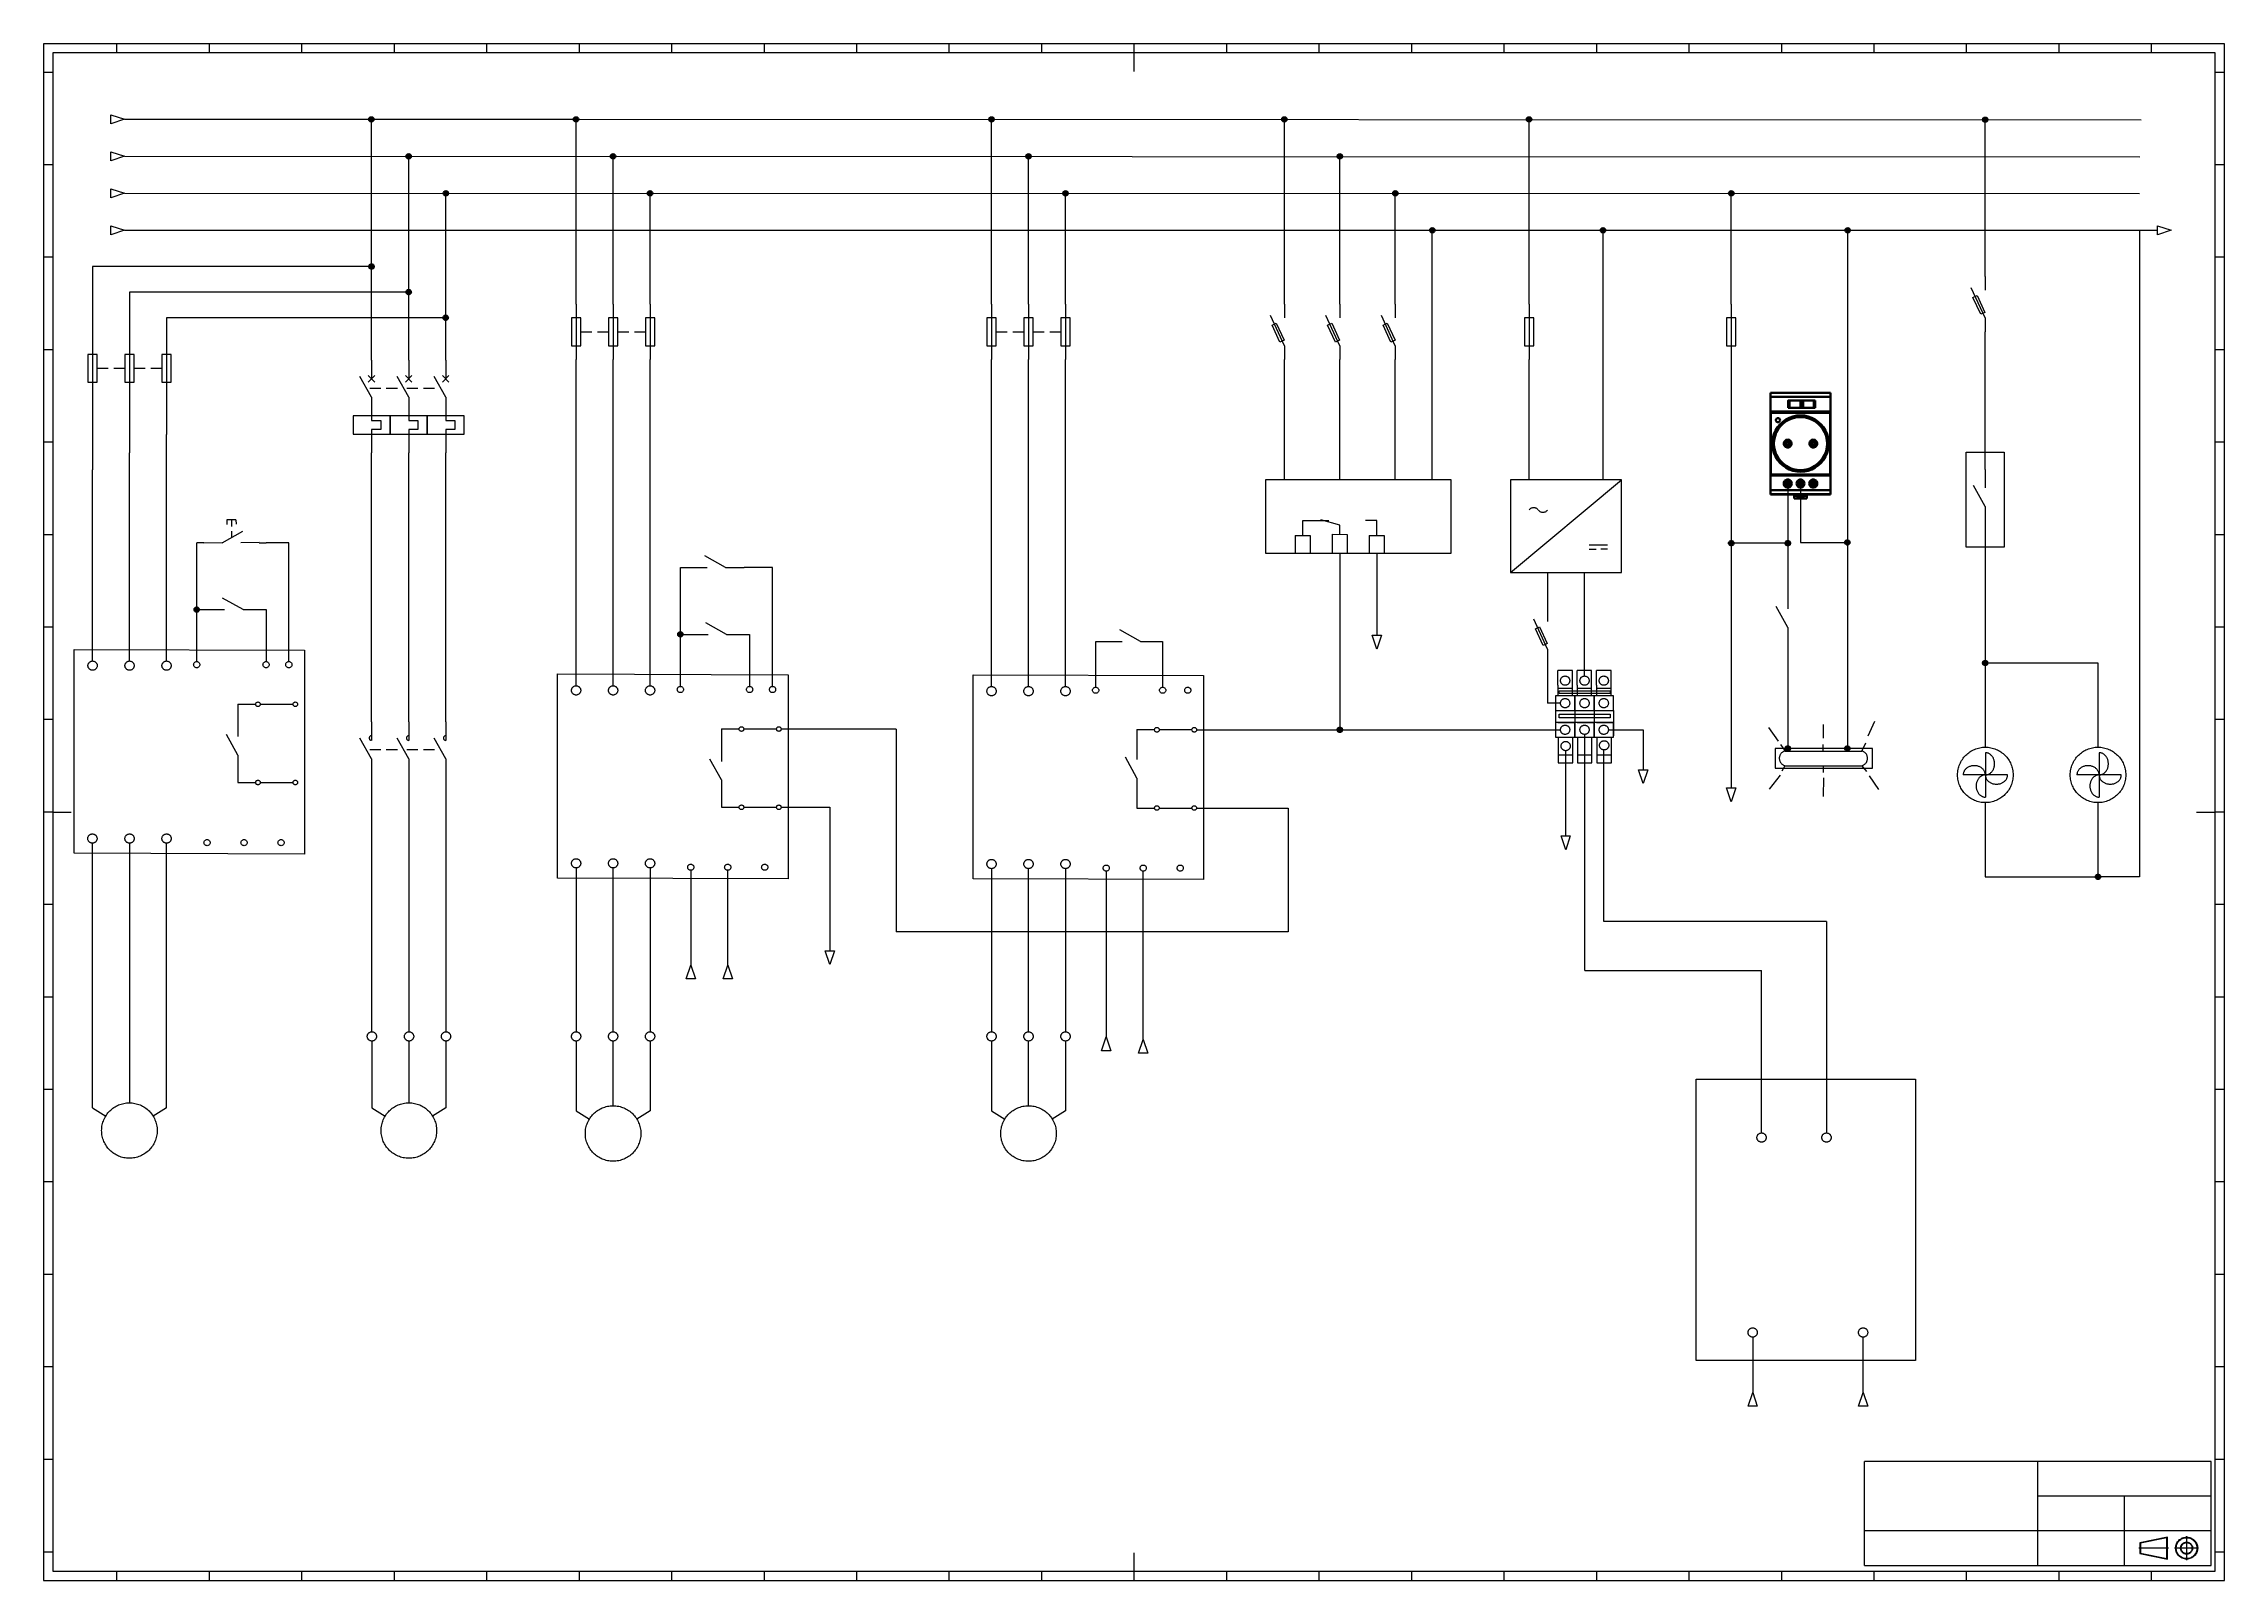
# Paper-space layout 'IEC A0 Title Block' of a CAD drawing. Header units: millimetres. Extents: x 5 to 1184, y 5 to 836.
# The model-space entities are those that its viewports show. They can reach past a viewport. Long polylines and large blocks are cut down to what shows.
import ezdxf
from ezdxf.enums import TextEntityAlignment as Align

# ---------------------------------------------------------------- set-up
doc = ezdxf.new("R2010")
doc.units = ezdxf.units.MM
doc.header["$LTSCALE"] = 12
doc.linetypes.add('DASHED', pattern=[0.75, 0.5, -0.25])
for name, color, linetype in [('035', 5, 'Continuous'), ('07', 7, 'Continuous'), ('DESC', 1, 'Continuous'), ('DESCCHILD', 20, 'Continuous'), ('LINK', 9, 'DASHED'), ('MISC', 2, 'Continuous'), ('RED_2.5mm^2', 1, 'Continuous'), ('SYMS', 7, 'Continuous'), ('TAGS', 51, 'Continuous'), ('TERMS', 4, 'Continuous'), ('WIRENO', 70, 'Continuous'), ('WIREREF', 61, 'Continuous'), ('WIREREF_DEST', 7, 'Continuous'), ('XREF', 7, 'Continuous'), ('XREFCHILD', 134, 'Continuous')]:
    doc.layers.add(name, color=color, linetype=linetype)
doc.layers.add('Visible (ISO)', color=7, linetype='Continuous', lineweight=50)
doc.styles.add('AA', font='', dxfattribs={"height": 1})
doc.styles.add('ACISOTS', font='isocp.shx')
doc.styles.add('ISO Proportional', font='isocp.shx')
doc.styles.add('RAAD', font='swisscb.ttf', dxfattribs={"width": 0.7})
doc.styles.add('WD_IEC', font='isocp2.shx', dxfattribs={"width": 0.9, "height": 4})
doc.styles.get('AA').set_extended_font_data('Zar')

psp = doc.layouts.new('IEC A0 Title Block')

msp = doc.modelspace()

# ---------------------------------------------------------------- texts
at = {"color": 30, "style": 'RAAD', "width": 0.7}
msp.add_text('Parsa Electronic ', height=13.097, dxfattribs=at).set_placement((1090.2, 58.7))
at = {"color": 7, "ltscale": 0.5, "style": 'AA'}
for s, height, p in [('Company:', 3.73, (994.1, 61.5)), ('Iran Taab - Yazd', 4, (1022.2, 61.4)), ('Date:', 3.73, (994.1, 46.2)), ('1402/01/01', 3.73, (1011.4, 45.6)), ('Page', 6, (1086.1, 42.9)), ('02', 9, (1111.4, 41.3)), ('03', 9, (1159.9, 42.6)), ('next Page ', 3.73, (1130.6, 43.4)), ('Loom:', 3.73, (994.4, 26.1)), ('Press', 6, (1012.5, 26.1))]:
    msp.add_text(s, height=height, dxfattribs=at).set_placement(p)
at = {"style": 'ACISOTS'}
for s, height, p in [('Size:', 6.63, (1085.7, 24.6)), ('A4', 9.95, (1107.9, 22.3))]:
    msp.add_text(s, height=height, dxfattribs=at).set_placement(p)
at = {"color": 0, "attachment_point": 1}
for s, width, gutter_width, heights, insert, char_height in [('{\\f@Arial Unicode MS|b0|i0|c178|p34; \\f@Arial Unicode MS|b0|i0|c0|p34; L1/R   L2/S   L3/T}', 62.01, 25, [0], (20.6, 498), 5), ('{\\fArial|b0|i0|c0|p34;COM}', 8.574, 25, [0], (84.2, 498.7), 4), ('{\\fArial|b0|i0|c0|p34; X1}', 11.601, 25, [0], (107.4, 499.4), 5), ('{\\fArial|b0|i0|c0|p34;X2}', 8.574, 25, [0], (133.9, 499.3), 5), ('{\\fArial|b0|i0|c0|p34;\\H1.6x;INVERTER\\P      3\\P  Sabad Gardan  }', 59.182, 25, [0], (28.2, 484.4), 5), ('{\\f@Arial Unicode MS|b0|i0|c178|p34; \\f@Arial Unicode MS|b0|i0|c0|p34; L1/R   L2/S   L3/T}', 62.01, 25, [0], (282, 484.6), 5), ('{\\fArial|b0|i0|c0|p34;COM}', 8.574, 25, [0], (345.6, 485.3), 4), ('{\\fArial|b0|i0|c0|p34; X1}', 11.601, 25, [0], (368.8, 486), 5), ('{\\fArial|b0|i0|c0|p34;X2}', 8.574, 25, [0], (395.3, 486), 5), ('{\\f@Arial Unicode MS|b0|i0|c178|p34; \\f@Arial Unicode MS|b0|i0|c0|p34; L1/R   L2/S   L3/T}', 62.01, 25, [0], (506.6, 484.2), 5), ('{\\fArial|b0|i0|c0|p34;COM}', 8.574, 25, [0], (570.2, 484.9), 4), ('{\\fArial|b0|i0|c0|p34; X1}', 11.601, 25, [0], (593.4, 485.6), 5), ('{\\fArial|b0|i0|c0|p34;X2}', 8.574, 25, [0], (619.9, 485.5), 5), ('{\\fArial|b0|i0|c0|p34;\\H1.6x;INVERTER\\P      1\\P  Kats  }', 59.182, 25, [0], (289.7, 471), 5), ('{\\fArial|b0|i0|c0|p34;\\H1.6x;INVERTER\\P       2\\P   Pandul\\P  }', 59.182, 25, [0], (514.3, 470.6), 5), ('{\\f@Arial Unicode MS|b0|i0|c178|p34; \\f@Arial Unicode MS|b0|i0|c0|p34;U        V        W               }', 54.657, 12.5, [0], (26.1, 420.9), 5), ('{\\f@Arial Unicode MS|b0|i0|c178|p34; \\f@Arial Unicode MS|b0|i0|c0|p34;U        V        W               }', 54.657, 12.5, [0], (287.5, 407.5), 5), ('{\\f@Arial Unicode MS|b0|i0|c178|p34; \\f@Arial Unicode MS|b0|i0|c0|p34;U        V        W               }', 54.657, 12.5, [0], (512.1, 407.1), 5), ('\\pxqc;{\\f@Arial Unicode MS|b0|i0|c0|p34;\\P\\pq*;  \\H2x;HMI}', 82.379, 90.2, [36.7], (916.8, 236.6), 10), ('\\pxqc;{\\f@Arial Unicode MS|b0|i0|c0|p34;\\P\\pq*;  RS485}', 152, 90.2, [122.2], (928.5, 179.8), 10)]:
    msp.add_mtext_dynamic_manual_height_columns(s, width=width, gutter_width=gutter_width, heights=heights, dxfattribs=dict(at, insert=insert, char_height=char_height))
at = {"layer": 'RED_2.5mm^2', "color": 7, "true_color": 0xffffff, "insert": (956, 427.9), "char_height": 7, "attachment_point": 1}
msp.add_mtext_dynamic_manual_height_columns('LIGHT', width=32.899, gutter_width=35, heights=[0], dxfattribs=at)
at = {"layer": 'RED_2.5mm^2', "insert": (1099.4, 400), "char_height": 7, "attachment_point": 1}
msp.add_mtext_dynamic_manual_height_columns('N', width=18.388, gutter_width=35, heights=[0], dxfattribs=at)
at = {"layer": 'XREF', "color": 0, "insert": (166.4, 641.9), "char_height": 5, "attachment_point": 3, "style": 'WD_IEC'}
msp.add_mtext('{\\Fmonotxt|c0;\\H0.67x;  \\Facaderef|c0;\\H1.49254x;-O-} {\\Fmonotxt|c0;\\H0.67x; } 04.9', dxfattribs=at)
at = {"layer": 'XREF', "insert": (657.8, 574.9), "char_height": 5, "attachment_point": 3, "style": 'WD_IEC'}
msp.add_mtext('\\W1;{\\Fmonotxt.shx|c0;\\H0.67x;  }{\\Facaderef.shx|c0;-O-} {\\Fmonotxt.shx|c0;\\H0.67x; } ??.6', dxfattribs=at)

# ---------------------------------------------------------------- blocks, each defined once
blk = doc.blocks.new('IEC_border_a0')
at = {"layer": '035', "color": 0}
for p, q in [((0, 841), (0, 0)), ((1189, 841), (0, 841)), ((105, 841), (105, 836)), ((1189, 0), (1189, 841)), ((44.5, 836), (44.5, 831)), ((94.5, 836), (94.5, 831)), ((144.5, 836), (144.5, 831)), ((194.5, 836), (194.5, 831)), ((244.5, 836), (244.5, 831)), ((294.5, 836), (294.5, 831)), ((344.5, 836), (344.5, 831)), ((394.5, 836), (394.5, 831)), ((444.5, 836), (444.5, 831)), ((494.5, 836), (494.5, 831)), ((544.5, 836), (544.5, 831)), ((594.5, 836), (594.5, 831)), ((644.5, 836), (644.5, 831)), ((694.5, 836), (694.5, 831)), ((744.5, 836), (744.5, 831)), ((794.5, 836), (794.5, 831)), ((844.5, 836), (844.5, 831)), ((894.5, 836), (894.5, 831)), ((944.5, 836), (944.5, 831)), ((994.5, 836), (994.5, 831)), ((1044.5, 836), (1044.5, 831)), ((1094.5, 836), (1094.5, 831)), ((1144.5, 836), (1144.5, 831)), ((10, 820.5), (5, 820.5)), ((1184, 820.5), (1179, 820.5)), ((10, 770.5), (5, 770.5)), ((1184, 770.5), (1179, 770.5)), ((10, 720.5), (5, 720.5)), ((1184, 720.5), (1179, 720.5)), ((10, 670.5), (5, 670.5)), ((1184, 670.5), (1179, 670.5)), ((10, 620.5), (5, 620.5)), ((1184, 620.5), (1179, 620.5)), ((0, 594), (5, 594)), ((10, 570.5), (5, 570.5)), ((1184, 570.5), (1179, 570.5)), ((10, 520.5), (5, 520.5)), ((1184, 520.5), (1179, 520.5)), ((10, 470.5), (5, 470.5)), ((1184, 470.5), (1179, 470.5)), ((10, 420.5), (5, 420.5)), ((1184, 420.5), (1179, 420.5)), ((1184, 420.5), (1179, 420.5)), ((10, 370.5), (5, 370.5)), ((1184, 370.5), (1179, 370.5)), ((10, 320.5), (5, 320.5)), ((1184, 320.5), (1179, 320.5)), ((0, 297), (5, 297)), ((10, 270.5), (5, 270.5)), ((1184, 270.5), (1179, 270.5)), ((1184, 270.5), (1179, 270.5)), ((10, 220.5), (5, 220.5)), ((1184, 220.5), (1179, 220.5)), ((10, 170.5), (5, 170.5)), ((1184, 170.5), (1179, 170.5)), ((10, 120.5), (5, 120.5)), ((1184, 120.5), (1179, 120.5)), ((10, 70.5), (5, 70.5)), ((1184, 70.5), (1179, 70.5)), ((10, 20.4), (5.1, 20.4)), ((1184, 20.4), (1179, 20.4)), ((0, 0), (1189, 0)), ((44.5, 10), (44.5, 5)), ((94.5, 10), (94.5, 5)), ((144.5, 10), (144.5, 5)), ((194.5, 10), (194.5, 5)), ((210, 0), (210, 5)), ((244.5, 10), (244.5, 5)), ((294.5, 10), (294.5, 5)), ((344.5, 10), (344.5, 5)), ((394.5, 10), (394.5, 5)), ((400, 0), (400, 5)), ((444.5, 10), (444.5, 5)), ((494.5, 10), (494.5, 5)), ((544.5, 10), (544.5, 5)), ((590, 0), (590, 5)), ((594.5, 10), (594.5, 5)), ((644.5, 10), (644.5, 5)), ((694.5, 10), (694.5, 5)), ((744.5, 10), (744.5, 5)), ((744.5, 10), (744.5, 5)), ((794.5, 10), (794.5, 5)), ((794.5, 0), (794.5, 5)), ((844.5, 10), (844.5, 5)), ((894.5, 10), (894.5, 5)), ((944.5, 10), (944.5, 5)), ((994.5, 10), (994.5, 5)), ((999, 0), (999, 5)), ((1044.5, 10), (1044.5, 5)), ((1094.5, 10), (1094.5, 5)), ((1144.5, 10), (1144.5, 5))]:
    blk.add_line(p, q, dxfattribs=at)
blk.add_lwpolyline([(10, 10), (1179, 10), (1179, 831), (10, 831)], close=True, dxfattribs=at)
at = {"layer": '07', "color": 0}
for p, q in [((594.5, 831), (594.5, 821)), ((10, 420.5), (20, 420.5)), ((1169, 420.5), (1179, 420.5)), ((594.5, 20), (594.5, 10))]:
    blk.add_line(p, q, dxfattribs=at)
blk.add_lwpolyline([(5, 5), (1184, 5), (1184, 836), (5, 836)], close=True, dxfattribs=at)
at = {"layer": '035', "color": 0, "style": 'ISO Proportional'}
for s, p in [('1', (18.3, 831.5)), ('2', (68.2, 831.5)), ('3', (118.2, 831.5)), ('4', (167.9, 831.5)), ('5', (218.3, 831.5)), ('6', (268.2, 831.5)), ('7', (318.2, 831.5)), ('8', (368.4, 831.5)), ('9', (418.5, 831.5)), ('10', (467.7, 831.5)), ('11', (517.5, 831.5)), ('12', (567.5, 831.5)), ('13', (618.4, 831.5)), ('14', (668.5, 831.5)), ('15', (717.7, 831.5)), ('16', (767.5, 831.5)), ('17', (817.7, 831.5)), ('18', (867.5, 831.5)), ('19', (917.5, 831.5)), ('20', (968.4, 831.5)), ('21', (1018.5, 831.5)), ('22', (1067.7, 831.5)), ('23', (1117.5, 831.5)), ('24', (1167.5, 831.5)), ('A', (6, 793.8)), ('A', (1180, 793.8)), ('B', (6, 743.8)), ('B', (1180, 743.8)), ('C', (6, 693.8)), ('C', (1180, 693.8)), ('D', (6, 643.8)), ('D', (1180, 643.8)), ('E', (6, 593.8)), ('E', (1180, 593.8)), ('F', (6, 543.8)), ('F', (1180, 543.8)), ('G', (6, 493.8)), ('G', (1180, 493.8)), ('H', (6, 443.8)), ('H', (1180, 443.8)), ('J', (6, 393.8)), ('J', (1180, 393.8)), ('K', (6, 343.8)), ('K', (1180, 343.8)), ('L', (6, 293.7)), ('L', (1180, 293.7)), ('M', (6, 243.7)), ('M', (1180, 243.7)), ('N', (6, 193.7)), ('N', (1180, 193.7)), ('P', (6, 143.7)), ('P', (1180, 143.7)), ('Q', (6, 93.7)), ('Q', (1180, 93.7)), ('R', (6.1, 43.7)), ('R', (1180, 43.7)), ('1', (18.3, 5.5)), ('2', (68.2, 5.5)), ('3', (118.2, 5.5)), ('4', (167.9, 5.5)), ('5', (218.3, 5.5)), ('6', (268.2, 5.5)), ('7', (318.2, 5.5)), ('8', (368.4, 5.5)), ('9', (418.5, 5.5)), ('10', (467.7, 5.5)), ('11', (517.5, 5.5)), ('12', (567.5, 5.5)), ('13', (618.4, 5.5)), ('14', (668.5, 5.5)), ('15', (717.7, 5.5)), ('16', (767.5, 5.5)), ('17', (817.7, 5.5)), ('18', (867.5, 5.5)), ('19', (917.5, 5.5)), ('20', (968.4, 5.5)), ('21', (1018.5, 5.5)), ('22', (1067.7, 5.5)), ('23', (1117.5, 5.5)), ('24', (1167.5, 5.5))]:
    blk.add_text(s, height=3.5, dxfattribs=at).set_placement(p)
blk = doc.blocks.new('VT0_02')
blk.add_circle((0, 0), 1.25)
at = {"style": 'WD_IEC'}
blk.add_attdef('TAG1', text='', height=2.5, dxfattribs=at).set_placement((-0.5, 1.75), align=Align.RIGHT)
at = {"style": 'WD_IEC', "flags": 1}
for tag, p in [('X4TERM01', (-1.25, 0)), ('X2TERM01', (0, 1.25)), ('X1TERM01', (1.25, 0)), ('X8TERM01', (0, -1.25))]:
    blk.add_attdef(tag, p, '', height=0.32, dxfattribs=at)
blk = doc.blocks.new('HT0W02')
blk.add_circle((0, 0), 1.25)
at = {"style": 'WD_IEC', "flags": 8}
for tag, p in [('TAGSTRIP', (-2.25, 0.5)), ('WIRENO', (-2.25, -3.25))]:
    blk.add_attdef(tag, text='', height=2.5, dxfattribs=at).set_placement(p, align=Align.RIGHT)
at = {"style": 'WD_IEC'}
for tag, p in [('INST', (-2.25, 6.5)), ('LOC', (-2.25, 3.5)), ('DESC3', (-2.25, -12.25)), ('DESC2', (-2.25, -9.25)), ('DESC1', (-2.25, -6.25))]:
    blk.add_attdef(tag, text='', height=2.5, dxfattribs=at).set_placement(p, align=Align.RIGHT)
at = {"style": 'WD_IEC', "flags": 1}
for tag, p, height in [('X4TERM01', (-1.25, 0), 0.25), ('X4TERMDESC01', (-1.25, 0.5), 0.4), ('STRIPSEQ', (0, 0), 0.025), ('X2TERM01', (0, 1.25), 0.25), ('X2TERMDESC01', (0, 1.75), 0.4), ('X1TERM01', (1.25, 0), 0.25), ('X1TERMDESC01', (1.25, 0.5), 0.4), ('ASSYCODE', (2.75, 10.75), 1), ('CATDESC', (2.75, 9.25), 1), ('MFG', (2.75, 7.25), 1.5), ('CAT', (2.75, 4.75), 1.5), ('LINKTERM', (0, -0.0375), 0.025), ('X8TERM01', (0, -1.25), 0.25), ('X8TERMDESC01', (0, -0.75), 0.4)]:
    blk.add_attdef(tag, p, '', height=height, dxfattribs=at)
blk = doc.blocks.new('WD_WNV')
at = {"linetype": 'Continuous', "style": 'WD_IEC', "width": 0.8}
blk.add_attdef('WIRENO', text='', height=2.5, dxfattribs=at).set_placement((-1.6, 0), align=Align.MIDDLE_RIGHT)
at = {"style": 'WD_IEC', "flags": 1}
for tag, p in [('W08USER', (-1, 0.375)), ('W04USER', (-1, 0.875)), ('W05USER', (-1, 0.75)), ('W09USER', (-1, 0.25)), ('W03USER', (-1, 1)), ('W06USER', (-1, 0.625)), ('W07USER', (-1, 0.5)), ('W02USER', (-1, 1.125)), ('W01USER', (-1, 1.25)), ('W10USER', (-1, 0.125))]:
    blk.add_attdef(tag, text='', height=0.08, dxfattribs=at).set_placement(p, align=Align.CENTER)
blk = doc.blocks.new('WDDOT')
for radius in [0.72, 0.449, 0.223]:
    blk.add_circle((0, 0), radius)
blk = doc.blocks.new('VFU1')
blk.add_line((0, 7.5), (0, -7.5))
blk.add_lwpolyline([(-1.25, 3.75), (-1.25, -3.75), (1.25, -3.75), (1.25, 3.75)], close=True)
at = {"style": 'WD_IEC'}
for tag, p in [('INST', (-5.25, 7.75)), ('LOC', (-5.25, 4.25)), ('TAG1', (-5.25, 0.75)), ('RATING1', (-5.25, -3.75)), ('XREF', (-5.25, -7.75)), ('DESC1', (-5.25, -11.6)), ('DESC3', (-5.25, -18.6)), ('DESC2', (-5.25, -15.1))]:
    blk.add_attdef(tag, text='', height=2.5, dxfattribs=at).set_placement(p, align=Align.RIGHT)
blk.add_attdef('TERM01', text='', height=2, rotation=90, dxfattribs=at).set_placement((-1, 7.5), align=Align.RIGHT)
at = {"style": 'WD_IEC', "flags": 1}
for tag, p, height in [('X2TERM01', (0, 7.5), 0.32), ('MFG', (2.75, 6.5), 1.5), ('X4LINK', (-1.25, 0), 0.32), ('X1LINK', (1.25, 0), 0.32), ('CAT', (2.75, 4), 1.5), ('ASSYCODE', (2.25, -4), 1), ('FAMILY', (2.25, -5.5), 1), ('X8TERM02', (0, -7.5), 0.32), ('CATDESC', (2.25, -7), 1)]:
    blk.add_attdef(tag, p, '', height=height, dxfattribs=at)
at = {"style": 'WD_IEC'}
blk.add_attdef('TERM02', (-1, -7.5), '', height=2, rotation=90, dxfattribs=at)
blk = doc.blocks.new('VFU2')
blk.add_line((0, 7.5), (0, -7.5))
blk.add_lwpolyline([(-1.25, 3.75), (-1.25, -3.75), (1.25, -3.75), (1.25, 3.75)], close=True)
at = {"style": 'WD_IEC'}
for tag, p in [('INST', (-5.25, 7.75)), ('LOC', (-5.25, 4.25)), ('TAG2', (-5.25, 0.75)), ('RATING1', (-5.25, -3.75)), ('XREF', (-5.25, -7.75)), ('DESC1', (-5.25, -11.6)), ('DESC3', (-5.25, -18.6)), ('DESC2', (-5.25, -15.1))]:
    blk.add_attdef(tag, text='', height=2.5, dxfattribs=at).set_placement(p, align=Align.RIGHT)
blk.add_attdef('TERM01', text='', height=2, rotation=90, dxfattribs=at).set_placement((-1, 7.5), align=Align.RIGHT)
at = {"style": 'WD_IEC', "flags": 1}
for tag, p, height in [('X2TERM01', (0, 7.5), 0.32), ('MFG', (2.75, 6.5), 1.5), ('X4LINK', (-1.25, 0), 0.32), ('X1LINK', (1.25, 0), 0.32), ('CAT', (2.75, 4), 1.5), ('ASSYCODE', (2.25, -4), 1), ('FAMILY', (2.25, -5.5), 1), ('X8TERM02', (0, -7.5), 0.32), ('CATDESC', (2.25, -7), 1)]:
    blk.add_attdef(tag, p, '', height=height, dxfattribs=at)
at = {"style": 'WD_IEC'}
blk.add_attdef('TERM02', (-1, -7.5), '', height=2, rotation=90, dxfattribs=at)
blk = doc.blocks.new('VMO13')
blk.add_circle((0, 0), 7.5)
at = {"style": 'WD_IEC'}
for tag, p in [('INST', (-12.88, 12.75)), ('TAG1', (-12.88, 5.75)), ('LOC', (-12.88, 9.25)), ('DESC2', (-12.88, -2)), ('DESC1', (-12.88, 1.5)), ('DESC3', (-12.88, -5.5)), ('RATING2', (-12.88, -12.5)), ('RATING1', (-12.88, -9)), ('RATING4', (-12.95, -19.58)), ('RATING3', (-12.88, -16))]:
    blk.add_attdef(tag, text='', height=2.5, dxfattribs=at).set_placement(p, align=Align.RIGHT)
blk.add_attdef('TERM02', (-0.69, 7.75), '', height=2, rotation=90, dxfattribs=at)
at = {"style": 'WD_IEC', "flags": 1}
for tag, p, height in [('X2TERM02', (0, 7.5), 0.32), ('MFG', (12.75, 9), 1.5), ('CAT', (12.75, 6.5), 1.5), ('X4LINK', (-7.5, 0), 0.32), ('X0TERM01', (-6.4, 3.9), 0.32), ('X0TERM03', (6.4, 3.9), 0.32), ('X1LINK', (7.5, 0), 0.32), ('X8TERM04', (0, -7.5), 0.32), ('ASSYCODE', (1, -9), 1), ('FAMILY', (1, -10.5), 1), ('CATDESC', (1, -12), 1)]:
    blk.add_attdef(tag, p, '', height=height, dxfattribs=at)
at = {"style": 'WD_IEC'}
for tag, p in [('TERM01', (-7.35, 4.34)), ('TERM03', (9.35, 4.53)), ('TERM04', (-0.59, -7.92))]:
    blk.add_attdef(tag, text='', height=2, rotation=90, dxfattribs=at).set_placement(p, align=Align.RIGHT)
for tag, p in [('M', (-0.22, 1.27)), ('3~', (-0.12, -3.73))]:
    blk.add_attdef(tag, text='', height=2.5, dxfattribs=at).set_placement(p, align=Align.CENTER)
at = {"lineweight": 15, "style": 'WD_IEC'}
blk.add_attdef('XREF', text='', height=2.5, dxfattribs=at).set_placement((-13.19, -22.86), align=Align.RIGHT)
blk = doc.blocks.new('HCR21')
for p, q in [((-7.5, 0), (-2.5, 0)), ((2.5, 0), (-3.12, 3.12)), ((2.5, 0), (7.5, 0))]:
    blk.add_line(p, q)
at = {"style": 'WD_IEC'}
for tag, p in [('INST', (-2.5, 10.12)), ('TAG2', (-2.5, 4.12)), ('LOC', (-2.5, 7.12)), ('DESC2', (-2.5, -12.25)), ('DESC1', (-2.5, -9.25)), ('DESC3', (-2.5, -15.25))]:
    blk.add_attdef(tag, text='', height=2.5, dxfattribs=at).set_placement(p, align=Align.RIGHT)
for tag, p, height, flags in [('X4TERM01', (-7.5, 0), 0.32, 1), ('TERM01', (-7.5, 1), 2, 8), ('X2LINK', (0, 2.27), 0.32, 1), ('X8LINK', (0, 0.77), 0.32, 1), ('X1TERM02', (7.5, 0), 0.32, 1), ('CONTACT', (6.5, -2.25), 1, 1), ('FAMILY', (6.5, -3.75), 1, 1), ('COMMON', (7.75, -3.5), 1, 1)]:
    blk.add_attdef(tag, p, '', height=height, dxfattribs=dict(at, flags=flags))
at = {"style": 'WD_IEC', "flags": 8}
for tag, height, p in [('TERM02', 2, (7.5, 1)), ('XREF', 2.5, (-2.5, -6.25))]:
    blk.add_attdef(tag, text='', height=height, dxfattribs=at).set_placement(p, align=Align.RIGHT)
blk = doc.blocks.new('HA1D3')
blk.add_lwpolyline([(0, 0), (-3.75, -1.25), (-3.75, 1.25)], close=True)
at = {"style": 'WD_IEC'}
blk.add_attdef('XREF', text='', height=2.5, dxfattribs=at).set_placement((-5, 0), align=Align.MIDDLE_RIGHT)
at = {"style": 'WD_IEC', "flags": 1}
blk.add_attdef('SIGCODE', text='', height=1, dxfattribs=at).set_placement((-2.5, 1.8), align=Align.RIGHT)
at = {"style": 'WD_IEC'}
for tag, p, height, flags in [('X1TERM01', (0, 0), 0.32, 1), ('WIRENO', (1.25, 1), 2.5, 8)]:
    blk.add_attdef(tag, p, '', height=height, dxfattribs=dict(at, flags=flags))
blk.add_attdef('DESC1', text='', height=2.5, dxfattribs=at).set_placement((1.25, -1), align=Align.TOP_LEFT)
blk = doc.blocks.new('WD_WNH')
at = {"linetype": 'Continuous', "style": 'WD_IEC', "width": 0.8}
blk.add_attdef('WIRENO', text='', height=2.5, dxfattribs=at).set_placement((0, 0.75), align=Align.CENTER)
at = {"style": 'WD_IEC', "flags": 1}
for tag, p in [('W08USER', (0, 0.375)), ('W04USER', (0, 0.875)), ('W05USER', (0, 0.75)), ('W09USER', (0, 0.25)), ('W03USER', (0, 1)), ('W06USER', (0, 0.625)), ('W07USER', (0, 0.5)), ('W02USER', (0, 1.125)), ('W01USER', (0, 1.25)), ('W10USER', (0, 0.125))]:
    blk.add_attdef(tag, text='', height=0.08, dxfattribs=at).set_placement(p, align=Align.CENTER)
blk = doc.blocks.new('VT0002')
blk.add_circle((0, 0), 1.25)
at = {"style": 'WD_IEC'}
for tag, p in [('INST', (-2.25, 6.5)), ('LOC', (-2.25, 3.5)), ('DESC1', (-2.25, -6.25)), ('DESC3', (-2.25, -12.25)), ('DESC2', (-2.25, -9.25))]:
    blk.add_attdef(tag, text='', height=2.5, dxfattribs=at).set_placement(p, align=Align.RIGHT)
at = {"style": 'WD_IEC', "flags": 1}
for tag, p, height in [('ASSYCODE', (2.75, 10.75), 1), ('CATDESC', (2.75, 9.25), 1), ('MFG', (2.75, 7.25), 1.5), ('CAT', (2.75, 4.75), 1.5), ('X4PIN01', (-1.25, 1), 0.25), ('X4TERM01', (-1.25, 0), 0.25), ('X4TERMDESC01', (-1.25, 0.5), 0.4), ('STRIPSEQ', (0, 0), 0.025), ('X2PIN01', (0, 2.25), 0.25), ('X2TERM01', (0, 1.25), 0.25), ('X8PIN01', (0, -0.25), 0.25), ('X2TERMDESC01', (0, 1.75), 0.4), ('X1PIN01', (1.25, 1), 0.25), ('X1TERM01', (1.25, 0), 0.25), ('X1TERMDESC01', (1.25, 0.5), 0.4), ('LINKTERM', (0, -0.04), 0.025), ('X8TERM01', (0, -1.25), 0.25), ('X8TERMDESC01', (0, -0.75), 0.4)]:
    blk.add_attdef(tag, p, '', height=height, dxfattribs=at)
at = {"style": 'WD_IEC', "flags": 8}
for tag, height, p in [('TAGSTRIP', 2.5, (-2.25, 0.5)), ('TERM01', 2, (-2.25, -3.25))]:
    blk.add_attdef(tag, text='', height=height, dxfattribs=at).set_placement(p, align=Align.RIGHT)
blk = doc.blocks.new('VCR21')
for p, q in [((0, 7.5), (0, 2.5)), ((0, -2.5), (-3.12, 3.12)), ((0, -2.5), (0, -7.5))]:
    blk.add_line(p, q)
at = {"style": 'WD_IEC'}
for tag, p in [('INST', (-5.25, 6.75)), ('LOC', (-5.25, 3.75)), ('TAG2', (-5.25, 0.75)), ('DESC1', (-5.25, -6.75)), ('XREF', (-5.25, -3.75)), ('DESC3', (-5.25, -12.75)), ('DESC2', (-5.25, -9.75))]:
    blk.add_attdef(tag, text='', height=2.5, dxfattribs=at).set_placement(p, align=Align.RIGHT)
blk.add_attdef('TERM01', text='', height=2, rotation=90, dxfattribs=at).set_placement((-1, 7.5), align=Align.RIGHT)
at = {"style": 'WD_IEC', "flags": 1}
for tag, p, height in [('X2TERM01', (0, 7.5), 0.32), ('X4LINK', (-2.75, 0), 0.32), ('X1LINK', (-0.5, 0), 0.32), ('CONTACT', (4, -3.5), 1), ('FAMILY', (4, -5), 1), ('COMMON', (5.25, -4.75), 1), ('X8TERM02', (0, -7.5), 0.32)]:
    blk.add_attdef(tag, p, '', height=height, dxfattribs=at)
at = {"style": 'WD_IEC'}
blk.add_attdef('TERM02', (-1, -7.5), '', height=2, rotation=90, dxfattribs=at)
blk = doc.blocks.new('VCB11TH')
for p, q in [((0, 7.5), (0, 2.5)), ((0, -2.5), (-3.12, 3.12)), ((-0.88, 3.38), (0.88, 1.62)), ((-0.88, 1.62), (0.88, 3.38)), ((0, -2.5), (0, -8.75)), ((0, -8.75), (2.5, -8.75)), ((0, -11.25), (0, -12.5)), ((2.5, -11.25), (0, -11.25)), ((2.5, -8.75), (2.5, -11.25)), ((0, -12.5), (0, -17.5))]:
    blk.add_line(p, q)
blk.add_lwpolyline([(-5, -7.5), (-5, -12.5), (5, -12.5), (5, -7.5)], close=True)
at = {"style": 'WD_IEC'}
for tag, p in [('INST', (-8, 5.25)), ('TAG1', (-8, -1.75)), ('LOC', (-8, 1.75)), ('RATING1', (-8, -6.35)), ('DESC2', (-8, -17.85)), ('DESC1', (-8, -14.35)), ('DESC3', (-8, -21.35))]:
    blk.add_attdef(tag, text='', height=2.5, dxfattribs=at).set_placement(p, align=Align.RIGHT)
blk.add_attdef('TERM01', text='', height=2, rotation=90, dxfattribs=at).set_placement((-1, 7.5), align=Align.RIGHT)
at = {"style": 'WD_IEC', "flags": 1}
for tag, p, height in [('X2TERM01', (0, 7.5), 0.32), ('MFG', (2.75, 6.5), 1.5), ('X4LINK', (-2, 0), 0.32), ('X1LINK', (-0.5, 0), 0.32), ('CAT', (2.75, 4), 1.5), ('COMMON', (-3.75, -8.75), 1), ('X8TERM02', (0, -17.5), 0.32), ('ASSYCODE', (1, -14), 1), ('FAMILY', (1, -15.5), 1), ('CATDESC', (1, -17), 1)]:
    blk.add_attdef(tag, p, '', height=height, dxfattribs=at)
at = {"lineweight": 15, "style": 'WD_IEC'}
blk.add_attdef('XREF', text='', height=2.5, dxfattribs=at).set_placement((-8, -10.35), align=Align.RIGHT)
at = {"style": 'WD_IEC'}
blk.add_attdef('TERM02', (-1, -17.5), '', height=2, rotation=90, dxfattribs=at)
blk = doc.blocks.new('VCB21TH')
for p, q in [((0, 7.5), (0, 2.5)), ((0, -2.5), (-3.12, 3.12)), ((-0.88, 3.38), (0.88, 1.62)), ((-0.88, 1.62), (0.88, 3.38)), ((0, -2.5), (0, -8.75)), ((0, -8.75), (2.5, -8.75)), ((0, -11.25), (0, -12.5)), ((2.5, -11.25), (0, -11.25)), ((2.5, -8.75), (2.5, -11.25)), ((0, -12.5), (0, -17.5))]:
    blk.add_line(p, q)
blk.add_lwpolyline([(-5, -7.5), (-5, -12.5), (5, -12.5), (5, -7.5)], close=True)
at = {"style": 'WD_IEC'}
for tag, p in [('INST', (-8, 5.25)), ('TAG2', (-8, -1.75)), ('LOC', (-8, 1.75)), ('DESC2', (-8, -17.85)), ('DESC1', (-8, -14.35)), ('DESC3', (-8, -21.35))]:
    blk.add_attdef(tag, text='', height=2.5, dxfattribs=at).set_placement(p, align=Align.RIGHT)
blk.add_attdef('TERM01', text='', height=2, rotation=90, dxfattribs=at).set_placement((-1, 7.5), align=Align.RIGHT)
at = {"style": 'WD_IEC', "flags": 1}
for tag, p, height in [('X2TERM01', (0, 7.5), 0.32), ('X4LINK', (-2, 0), 0.32), ('X1LINK', (-0.5, 0), 0.32), ('CONTACT', (-5, -7.5), 1), ('X8TERM02', (0, -17.5), 0.32), ('FAMILY', (1, -15.5), 1)]:
    blk.add_attdef(tag, p, '', height=height, dxfattribs=at)
blk.add_attdef('RATING1', text='', height=2.5, dxfattribs=at).set_placement((-8, -6.35), align=Align.RIGHT)
at = {"lineweight": 15, "style": 'WD_IEC'}
blk.add_attdef('XREF', text='', height=2.5, dxfattribs=at).set_placement((-8, -10.35), align=Align.RIGHT)
at = {"style": 'WD_IEC'}
blk.add_attdef('TERM02', (-1, -17.5), '', height=2, rotation=90, dxfattribs=at)
blk = doc.blocks.new('VPW1_1PH')
for p, q in [((-5, -25), (25, 0)), ((16.25, -17.5), (21.25, -17.5)), ((16.25, -18.75), (18.125, -18.75)), ((21.25, -18.75), (19.375, -18.75))]:
    blk.add_line(p, q)
blk.add_lwpolyline([(-5, 0), (-5, -25), (25, -25), (25, 0)], close=True)
for centre, start, end in [((1.25, -9.0625), 36.8698976, 143.1301024), ((3.75, -7.1875), 216.8698976, 323.1301024)]:
    blk.add_arc(centre, 1.5625, start, end)
at = {"style": 'WD_IEC'}
blk.add_text('1', height=3, dxfattribs=at).set_placement((-1.25, -8.125), align=Align.MIDDLE_RIGHT)
for tag, p in [('TERM01', (-1, 1)), ('TERM02', (9, 1)), ('TERM03', (19, 1))]:
    blk.add_attdef(tag, p, '', height=2, rotation=90, dxfattribs=at)
for tag, p in [('INST', (-7.5, 2.5)), ('LOC', (-7.5, -1)), ('TAG1', (-7.5, -4.5)), ('RATING1', (-7.5, -9)), ('XREF', (-7.5, -13)), ('DESC1', (-7.5, -16.85)), ('DESC3', (-7.5, -23.85)), ('DESC2', (-7.5, -20.35))]:
    blk.add_attdef(tag, text='', height=2.5, dxfattribs=at).set_placement(p, align=Align.RIGHT)
at = {"style": 'WD_IEC', "flags": 1}
for tag, p, height in [('X2TERM01', (0, 0), 0.32), ('X2TERM02', (10, 0), 0.32), ('X2TERM03', (20, 0), 0.32), ('MFG', (27.75, -1), 1.5), ('CAT', (27.75, -3.5), 1.5), ('ASSYCODE', (26, -21.5), 1), ('FAMILY', (26, -23), 1), ('CATDESC', (26, -24.5), 1), ('X8TERM04', (5, -25), 0.32), ('X8TERM05', (15, -25), 0.32)]:
    blk.add_attdef(tag, p, '', height=height, dxfattribs=at)
at = {"style": 'WD_IEC'}
for tag, p in [('TERM04', (4, -26)), ('TERM05', (14, -26))]:
    blk.add_attdef(tag, text='', height=2, rotation=90, dxfattribs=at).set_placement(p, align=Align.RIGHT)
blk = doc.blocks.new('VFU1FS')
for p, q in [((0, 7.5), (0, 3.75)), ((0, -3.75), (-3.75, 4.38)), ((0, -3.75), (0, -7.5))]:
    blk.add_line(p, q)
blk.add_lwpolyline([(-1.19, -2.76), (-3.3, 1.77), (-2.17, 2.3), (-0.06, -2.24)], close=True)
at = {"style": 'WD_IEC'}
for tag, p in [('INST', (-8, 10.25)), ('LOC', (-8, 6.75)), ('RATING1', (-8, -1.35)), ('TAG1', (-8, 3.25)), ('DESC2', (-8, -13.35)), ('DESC1', (-8, -9.85)), ('DESC3', (-8, -16.85))]:
    blk.add_attdef(tag, text='', height=2.5, dxfattribs=at).set_placement(p, align=Align.RIGHT)
blk.add_attdef('TERM01', text='', height=2, rotation=90, dxfattribs=at).set_placement((-1, 7.5), align=Align.RIGHT)
at = {"style": 'WD_IEC', "flags": 1}
for tag, p, height in [('X2TERM01', (0, 7.5), 0.32), ('MFG', (2.75, 6.5), 1.5), ('X4LINK', (-2.48, 0), 0.32), ('X1LINK', (-1.1, 0), 0.32), ('CAT', (2.75, 4), 1.5), ('ASSYCODE', (1, -4), 1), ('FAMILY', (1, -5.5), 1), ('X8TERM02', (0, -7.5), 0.32), ('CATDESC', (1, -7), 1)]:
    blk.add_attdef(tag, p, '', height=height, dxfattribs=at)
at = {"style": 'WD_IEC'}
blk.add_attdef('TERM02', (-1, -7.5), '', height=2, rotation=90, dxfattribs=at)
at = {"lineweight": 15, "style": 'WD_IEC'}
blk.add_attdef('XREF', text='', height=2.5, dxfattribs=at).set_placement((-8, -6), align=Align.RIGHT)
blk = doc.blocks.new('VMO12')
blk.add_circle((0, 0), 7.5)
at = {"style": 'WD_IEC'}
for tag, p in [('INST', (-10.5, 15.25)), ('LOC', (-10.5, 11.75)), ('DESC1', (-10.5, 4)), ('TAG1', (-10.5, 8.25)), ('DESC2', (-10.5, 0.5)), ('RATING1', (-10.5, -6.5)), ('DESC3', (-10.5, -3)), ('RATING3', (-10.5, -13.5)), ('RATING2', (-10.5, -10))]:
    blk.add_attdef(tag, text='', height=2.5, dxfattribs=at).set_placement(p, align=Align.RIGHT)
blk.add_attdef('TERM01', (-1, 7.48), '', height=2, rotation=90, dxfattribs=at)
at = {"style": 'WD_IEC', "flags": 1}
for tag, p, height in [('MFG', (2.75, 11.5), 1.5), ('X2TERM01', (0, 7.5), 0.32), ('CAT', (2.75, 9), 1.5), ('X4LINK', (-7.5, 0), 0.32), ('X1LINK', (7.5, 0), 0.32), ('X0TERM03', (5.3, -5.3), 0.32), ('X8TERM02', (0, -7.5), 0.32), ('ASSYCODE', (1, -9), 1), ('FAMILY', (1, -10.5), 1), ('CATDESC', (1, -12), 1)]:
    blk.add_attdef(tag, p, '', height=height, dxfattribs=at)
at = {"style": 'WD_IEC'}
for tag, p in [('M', (-0.2, 1.24)), ('1~', (-0.17, -3.35))]:
    blk.add_attdef(tag, text='', height=2.5, dxfattribs=at).set_placement(p, align=Align.CENTER)
at = {"linetype": 'Continuous', "style": 'WD_IEC'}
blk.add_attdef('TERM03', text='', height=2, dxfattribs=at).set_placement((7.55, -5.55), align=Align.MIDDLE_LEFT)
at = {"style": 'WD_IEC'}
blk.add_attdef('TERM02', text='', height=2, rotation=90, dxfattribs=at).set_placement((-0.9, -7.98), align=Align.RIGHT)
at = {"lineweight": 15, "style": 'WD_IEC'}
blk.add_attdef('XREF', text='', height=2.5, dxfattribs=at).set_placement((-10.5, -17), align=Align.RIGHT)
blk = doc.blocks.new('VMS21P')
for p, q in [((0, 7.5), (0, 2.5)), ((0, -2.5), (-3.12, 3.12)), ((0, -2.5), (0, -7.5))]:
    blk.add_line(p, q)
blk.add_arc((0, 3.12), 0.625, 90, 270)
at = {"style": 'WD_IEC'}
for tag, p in [('INST', (-5.25, 6.75)), ('LOC', (-5.25, 3.75)), ('TAG2', (-5.25, 0.75)), ('DESC1', (-5.25, -6.75)), ('XREF', (-5.25, -3.75)), ('DESC3', (-5.25, -12.75)), ('DESC2', (-5.25, -9.75))]:
    blk.add_attdef(tag, text='', height=2.5, dxfattribs=at).set_placement(p, align=Align.RIGHT)
blk.add_attdef('TERM01', text='', height=2, rotation=90, dxfattribs=at).set_placement((-1, 7.5), align=Align.RIGHT)
at = {"style": 'WD_IEC', "flags": 1}
for tag, p, height in [('X2TERM01', (0, 7.5), 0.32), ('X4LINK', (-2.91, 0), 0.32), ('X1LINK', (-0.5, 0), 0.32), ('CONTACT', (4, -3.5), 1), ('FAMILY', (4, -5), 1), ('X8TERM02', (0, -7.5), 0.32)]:
    blk.add_attdef(tag, p, '', height=height, dxfattribs=at)
at = {"style": 'WD_IEC'}
blk.add_attdef('TERM02', (-1, -7.5), '', height=2, rotation=90, dxfattribs=at)
blk = doc.blocks.new('HA1S4')
blk.add_lwpolyline([(0, -3.75), (-1.25, 0), (1.25, 0)], close=True)
at = {"style": 'WD_IEC', "flags": 8}
blk.add_attdef('WIRENO', (-1, 1.25), '', height=2.5, rotation=90, dxfattribs=at)
at = {"style": 'WD_IEC'}
blk.add_attdef('DESC1', text='', height=2.5, rotation=90, dxfattribs=at).set_placement((1, 1.25), align=Align.TOP_LEFT)
at = {"style": 'WD_IEC', "flags": 1}
blk.add_attdef('X2TERM01', (0, 0), '', height=0.32, dxfattribs=at)
blk.add_attdef('SIGCODE', text='', height=1, dxfattribs=at).set_placement((-2.5, -3.2), align=Align.RIGHT)
at = {"style": 'WD_IEC'}
blk.add_attdef('XREF', text='', height=2.5, rotation=90, dxfattribs=at).set_placement((0, -5), align=Align.MIDDLE_RIGHT)
blk = doc.blocks.new('HA1S1')
blk.add_lwpolyline([(0, 1.25), (3.75, 0), (0, -1.25)], close=True)
at = {"style": 'WD_IEC'}
for tag, height, flags, p in [('WIRENO', 2.5, 8, (-1.25, 1)), ('SIGCODE', 1, 1, (5, 1.8))]:
    blk.add_attdef(tag, text='', height=height, dxfattribs=dict(at, flags=flags)).set_placement(p, align=Align.RIGHT)
at = {"style": 'WD_IEC', "flags": 1}
blk.add_attdef('X4TERM01', (0, 0), '', height=0.32, dxfattribs=at)
at = {"style": 'WD_IEC'}
blk.add_attdef('XREF', text='', height=2.5, dxfattribs=at).set_placement((5, 0), align=Align.MIDDLE_LEFT)
blk.add_attdef('DESC1', text='', height=2.5, dxfattribs=at).set_placement((-1.25, -1), align=Align.TOP_RIGHT)
blk = doc.blocks.new('VSW1S92')
for p, q in [((0, 10), (0, 15)), ((15, 10), (15, 15)), ((30, 10), (30, 15)), ((2.96, -5.08), (2.96, -10)), ((2.96, -5.08), (6.96, -5.13)), ((4.96, -5.1), (4.96, -1.1)), ((4.96, -1.1), (12, -1.1)), ((6.96, -5.13), (6.96, -10)), ((14.96, -2.32), (9.91, -0.84)), ((12.96, -4.79), (12.96, -10)), ((12.96, -4.79), (16.96, -4.84)), ((14.96, -4.82), (14.96, -2.32)), ((16.96, -4.84), (16.96, -10)), ((24.96, -1.1), (21.96, -1.05)), ((22.96, -5.08), (22.96, -10)), ((22.96, -5.08), (26.96, -5.13)), ((24.96, -5.1), (24.96, -1.1)), ((26.96, -5.13), (26.96, -10))]:
    blk.add_line(p, q)
at = {"color": 7}
for p, q in [((0, 10), (0, 15)), ((15, 10), (15, 15)), ((30, 10), (30, 15)), ((40, 10), (40, 15)), ((15, -10), (15, -15)), ((25, -10), (25, -15))]:
    blk.add_line(p, q, dxfattribs=at)
blk.add_lwpolyline([(-5, 10), (45, 10), (45, -10), (-5, -10)], close=True, dxfattribs=at)
at = {"char_height": 2, "attachment_point": 1}
for s, insert in [('{\\f@Arial Unicode MS|b0|i0|c0|p34;16}', (3.7, -5.9)), ('{\\f@Arial Unicode MS|b0|i0|c0|p34;15}', (13.54, -5.93)), ('{\\f@Arial Unicode MS|b0|i0|c0|p34;18}', (23.5, -6.04))]:
    blk.add_mtext_dynamic_manual_height_columns(s, width=2.4218, gutter_width=35, heights=[0], dxfattribs=dict(at, insert=insert))
at = {"style": 'WD_IEC'}
for tag, p in [('TERM01', (-1, 14.73)), ('TERM03', (14, 14.73)), ('TERM04', (29, 14.73)), ('TERM06', (39, 14.73))]:
    blk.add_attdef(tag, text='', height=2, rotation=90, dxfattribs=at).set_placement(p, align=Align.RIGHT)
at = {"style": 'WD_IEC', "flags": 1}
for tag, p, height in [('X2TERM01', (0, 15), 0.32), ('X2TERM03', (15, 15), 0.32), ('X2TERM04', (30, 15), 0.32), ('X2TERM06', (40, 15), 0.32), ('MFG', (35.06, 5.75), 1.5), ('CAT', (35.06, 3.25), 1.5), ('ASSYCODE', (35.24, -4.96), 1), ('FAMILY', (35.24, -6.46), 1), ('CATDESC', (35.24, -7.96), 1), ('X8TERM02', (15, -15), 0.32), ('X8TERM05', (25, -15), 0.32)]:
    blk.add_attdef(tag, p, '', height=height, dxfattribs=at)
blk = doc.blocks.new('HA1D4')
blk.add_lwpolyline([(0, 0), (1.25, -3.75), (-1.25, -3.75)], close=True)
at = {"style": 'WD_IEC', "flags": 8}
blk.add_attdef('WIRENO', (-1, 1.25), '', height=2.5, rotation=90, dxfattribs=at)
at = {"style": 'WD_IEC'}
blk.add_attdef('DESC1', text='', height=2.5, rotation=90, dxfattribs=at).set_placement((1, 1.25), align=Align.TOP_LEFT)
at = {"style": 'WD_IEC', "flags": 1}
blk.add_attdef('X2TERM01', (0, 0), '', height=0.32, dxfattribs=at)
blk.add_attdef('SIGCODE', text='', height=1, dxfattribs=at).set_placement((-2.5, -3.2), align=Align.RIGHT)
at = {"style": 'WD_IEC'}
blk.add_attdef('XREF', text='', height=2.5, rotation=90, dxfattribs=at).set_placement((0, -5), align=Align.MIDDLE_RIGHT)
blk = doc.blocks.new('T3')
for p, q in [((2.6, 11.7), (2.6, 27.4)), ((18.3, 27.4), (2.6, 27.4)), ((18.3, 0), (18.3, 27.4)), ((2.6, 11.7), (2.6, 0)), ((2.6, 8.5), (18.3, 8.5)), ((0, -15.7), (0, -28.8)), ((20.9, -15.7), (20.9, -28.8)), ((2.6, -28.8), (20.9, -28.8)), ((2.9, -44.5), (2.9, -72.3)), ((18.6, -72.3), (18.6, -44.5)), ((20.9, -28.8), (20.9, -28.8)), ((20.9, -28.8), (20.9, -43.2)), ((2.9, -63.8), (18.6, -63.8)), ((2.9, -72.3), (18.6, -72.3))]:
    blk.add_line(p, q)
for points in [[(20.9, 0), (0, 0), (0, -15.7), (20.9, -15.7)], [(20.9, -28.8), (0, -28.8), (0, -44.5), (20.9, -44.5)]]:
    blk.add_lwpolyline(points, close=True)
blk.add_point((20.9, -36))
blk = doc.blocks.new('HT0_02')
blk.add_circle((0, 0), 1.25)
at = {"style": 'WD_IEC', "flags": 1}
for tag, p in [('X4TERM01', (-1.25, 0)), ('X2TERM01', (0, 1.25)), ('X1TERM01', (1.25, 0)), ('X8TERM01', (0, -1.25))]:
    blk.add_attdef(tag, p, '', height=0.32, dxfattribs=at)
blk = doc.blocks.new('DSO')
at = {"layer": 'Visible (ISO)'}
for p, q in [((0.02, 22.25), (-37.73, 22.25)), ((-37.73, 22.25), (-37.13, 22.25)), ((-37.73, 22.25), (-37.73, 17.17)), ((-37.73, 22.25), (-37.73, 17.4)), ((0.02, 22.25), (-37.73, 22.25)), ((-37.73, -0.05), (-37.73, 22.25)), ((-37.73, 22.25), (-37.68, 22.2)), ((-37.68, 22.2), (-36.18, 22.19)), ((-37.68, 0), (-37.68, 22.2)), ((-36.18, 0), (-36.18, 22.19)), ((-35.2, 16.11), (-35.02, 16.6)), ((-35.02, 16.6), (-34.69, 17)), ((-34.52, 16.68), (-34.83, 16.15)), ((-34.75, 16.29), (-34.82, 16.2)), ((-34.76, 16.28), (-34.82, 16.19)), ((-34.52, 16.68), (-34.72, 16.35)), ((-34.69, 17), (-34.24, 17.26)), ((-34.28, 16.52), (-34.58, 16)), ((-33.97, 16.97), (-34.52, 16.68)), ((-34.49, 16.7), (-34.52, 16.68)), ((-34.3, 16.53), (-34.44, 16.29)), ((-34.27, 16.82), (-34.43, 16.74)), ((-34.4, 16.78), (-34.43, 16.74)), ((-34.27, 16.82), (-34.4, 16.78)), ((-34.21, 16.56), (-34.3, 16.53)), ((-33.72, 16.72), (-34.28, 16.52)), ((-34.24, 17.26), (-33.72, 17.35)), ((-33.72, 16.74), (-33.98, 16.64)), ((-33.97, 16.97), (-33.97, 14.72)), ((-33.81, 16.99), (-33.83, 16.99)), ((-33.72, 17), (-33.73, 16.99)), ((-33.72, 17.35), (-33.21, 17.26)), ((-33.71, 16.99), (-33.72, 17)), ((-33.63, 16.7), (-33.72, 16.74)), ((-33.16, 16.52), (-33.72, 16.72)), ((-33.41, 16.95), (-33.47, 16.97)), ((-32.93, 16.68), (-33.47, 16.97)), ((-33.47, 14.72), (-33.47, 16.97)), ((-33.15, 16.53), (-33.41, 16.62)), ((-33.21, 17.26), (-32.76, 17)), ((-33.16, 16.52), (-32.86, 16)), ((-33.15, 16.53), (-33.1, 16.45)), ((-32.93, 16.68), (-33.14, 16.82)), ((-33.05, 16.78), (-33.1, 16.79)), ((-33.05, 16.78), (-33.02, 16.74)), ((-32.99, 16.24), (-32.85, 16)), ((-32.82, 16.54), (-32.93, 16.68)), ((-32.76, 17), (-32.42, 16.6)), ((-32.71, 16.31), (-32.63, 16.04)), ((-32.65, 16.23), (-32.63, 16.2)), ((-32.42, 16.6), (-32.25, 16.11)), ((-30.84, 22.19), (-30.8, 22.19)), ((-30.78, 0.01), (-30.78, 22.19)), ((-30.71, 0.03), (-30.71, 22.16)), ((-30.69, 22.16), (-30.64, 22.16)), ((-30.39, 22.16), (-30.44, 22.16)), ((-30.38, 0.03), (-30.38, 22.16)), ((-30.29, 0.06), (-30.29, 22.13)), ((-30.22, 22.13), (-30.06, 22.13)), ((-20.09, 16.61), (-20.28, 16.11)), ((-19.73, 17), (-20.09, 16.61)), ((-19.25, 17.24), (-19.73, 17)), ((-18.72, 17.29), (-19.25, 17.24)), ((-18.21, 17.14), (-18.72, 17.29)), ((-17.78, 16.82), (-18.21, 17.14)), ((-17.5, 16.37), (-17.78, 16.82)), ((-17.4, 15.85), (-17.5, 16.37)), ((-10.93, 19.48), (-10.87, 19.18)), ((-10.87, 19.18), (-10.7, 18.93)), ((-10.45, 18.76), (-10.7, 18.93)), ((-10.16, 18.7), (-10.45, 18.76)), ((-7.49, 22.13), (-7.65, 22.13)), ((-7.42, 0.06), (-7.42, 22.13)), ((-7.33, 0.03), (-7.33, 22.16)), ((-7.32, 22.16), (-7.27, 22.16)), ((-7.02, 22.16), (-7.07, 22.16)), ((-7, 0.03), (-7, 22.16)), ((-6.93, 0), (-6.93, 22.19)), ((-6.87, 22.19), (-6.91, 22.19)), ((-0.03, 22.2), (-1.53, 22.19)), ((-1.53, 0), (-1.53, 22.19)), ((0.02, 22.25), (-0.03, 22.2)), ((-0.03, -0.01), (-0.03, 22.2)), ((0.02, -0.05), (0.02, 22.25)), ((0.02, -0.05), (0.02, 22.25)), ((-37.73, 13.4), (-39.23, 13.4)), ((-39.23, 13.4), (-39.23, 8.8)), ((-39.23, 8.8), (-37.73, 8.8)), ((-38.62, 12.55), (-38.66, 12.51)), ((-38.66, 9.68), (-38.62, 9.64)), ((-37.73, 14.77), (-37.73, 11.8)), ((-37.73, 12.42), (-37.73, 14.52)), ((-37.73, 11.8), (-37.73, 10.4)), ((-37.73, 10.4), (-37.73, 7.42)), ((-37.73, 9.77), (-37.73, 7.67)), ((-35.2, 15.59), (-35.2, 16.11)), ((-35.02, 15.1), (-35.2, 15.59)), ((-35.2, 11.36), (-35.02, 11.85)), ((-35.2, 10.84), (-35.2, 11.36)), ((-35.02, 10.35), (-35.2, 10.84)), ((-34.69, 14.7), (-35.02, 15.1)), ((-35.02, 11.85), (-34.69, 12.25)), ((-34.69, 9.95), (-35.02, 10.35)), ((-34.83, 16.16), (-34.83, 16.15)), ((-34.83, 16.15), (-34.83, 15.54)), ((-34.83, 15.53), (-34.83, 15.54)), ((-34.83, 15.54), (-34.52, 15.01)), ((-34.52, 11.93), (-34.83, 11.4)), ((-34.83, 11.41), (-34.83, 11.4)), ((-34.83, 11.4), (-34.83, 10.79)), ((-34.83, 10.78), (-34.83, 10.79)), ((-34.83, 10.79), (-34.52, 10.26)), ((-34.82, 16.2), (-34.82, 16.18)), ((-34.82, 15.51), (-34.76, 15.41)), ((-34.82, 15.51), (-34.82, 15.49)), ((-34.82, 15.49), (-34.75, 15.4)), ((-34.75, 11.54), (-34.82, 11.45)), ((-34.76, 11.53), (-34.82, 11.44)), ((-34.82, 11.45), (-34.82, 11.43)), ((-34.82, 10.76), (-34.76, 10.66)), ((-34.82, 10.76), (-34.82, 10.74)), ((-34.82, 10.74), (-34.75, 10.65)), ((-34.72, 15.35), (-34.52, 15.01)), ((-34.52, 11.93), (-34.72, 11.6)), ((-34.72, 10.6), (-34.52, 10.26)), ((-34.24, 14.44), (-34.69, 14.7)), ((-34.69, 12.25), (-34.24, 12.51)), ((-34.24, 9.69), (-34.69, 9.95)), ((-34.55, 16.09), (-34.6, 16)), ((-34.6, 16), (-34.55, 15.73)), ((-34.55, 11.34), (-34.6, 11.25)), ((-34.6, 11.25), (-34.55, 10.98)), ((-34.58, 16), (-34.48, 15.41)), ((-34.28, 11.77), (-34.58, 11.25)), ((-34.58, 11.25), (-34.48, 10.66)), ((-34.52, 15.01), (-34.49, 14.99)), ((-34.52, 15.01), (-33.97, 14.72)), ((-33.97, 12.22), (-34.52, 11.93)), ((-34.49, 11.95), (-34.52, 11.93)), ((-34.52, 10.26), (-34.49, 10.24)), ((-34.52, 10.26), (-33.97, 9.97)), ((-34.51, 15.5), (-34.5, 15.4)), ((-34.51, 10.75), (-34.5, 10.65)), ((-34.5, 15.4), (-34.28, 15.22)), ((-34.5, 10.65), (-34.28, 10.47)), ((-34.48, 15.41), (-34.02, 15.03)), ((-34.48, 10.66), (-34.02, 10.28)), ((-34.3, 11.78), (-34.44, 11.54)), ((-34.2, 14.85), (-34.43, 14.96)), ((-34.43, 14.96), (-34.4, 14.92)), ((-34.43, 14.95), (-34.27, 14.88)), ((-34.27, 12.07), (-34.43, 11.99)), ((-34.4, 12.03), (-34.43, 11.99)), ((-34.43, 10.21), (-34.4, 10.17)), ((-34.43, 10.2), (-34.27, 10.13)), ((-34.4, 14.92), (-34.26, 14.87)), ((-34.27, 12.07), (-34.4, 12.03)), ((-34.4, 10.17), (-34.26, 10.12)), ((-34.21, 11.81), (-34.3, 11.78)), ((-33.72, 11.97), (-34.28, 11.77)), ((-33.72, 14.35), (-34.24, 14.44)), ((-34.24, 12.51), (-33.72, 12.6)), ((-33.72, 9.6), (-34.24, 9.69)), ((-34.1, 15.07), (-34.03, 15.01)), ((-34.1, 10.32), (-34.03, 10.26)), ((-34.03, 15.01), (-33.75, 15.01)), ((-34.03, 10.26), (-33.75, 10.26)), ((-34.02, 15.03), (-33.42, 15.03)), ((-34.02, 10.28), (-33.42, 10.28)), ((-33.72, 11.99), (-33.98, 11.89)), ((-33.97, 12.22), (-33.97, 9.97)), ((-33.83, 14.7), (-33.81, 14.7)), ((-33.81, 12.24), (-33.83, 12.24)), ((-33.83, 9.95), (-33.81, 9.95)), ((-33.53, 14.76), (-33.8, 14.72)), ((-33.73, 14.7), (-33.72, 14.7)), ((-33.72, 12.25), (-33.73, 12.24)), ((-33.73, 9.95), (-33.72, 9.95)), ((-33.72, 14.7), (-33.71, 14.7)), ((-33.21, 14.44), (-33.72, 14.35)), ((-33.72, 12.6), (-33.21, 12.51)), ((-33.71, 12.24), (-33.72, 12.25)), ((-33.63, 11.95), (-33.72, 11.99)), ((-33.16, 11.77), (-33.72, 11.97)), ((-33.72, 9.95), (-33.71, 9.95)), ((-33.21, 9.69), (-33.72, 9.6)), ((-33.52, 15.01), (-33.42, 15.01)), ((-33.51, 10.26), (-33.42, 10.26)), ((-32.93, 15.01), (-33.47, 14.72)), ((-33.47, 14.72), (-33.41, 14.74)), ((-33.41, 12.2), (-33.47, 12.22)), ((-32.93, 11.93), (-33.47, 12.22)), ((-33.47, 9.97), (-33.47, 12.22)), ((-32.93, 10.26), (-33.47, 9.97)), ((-33.47, 9.97), (-33.41, 9.99)), ((-33.42, 15.03), (-32.97, 15.41)), ((-33.42, 15.01), (-33.21, 15.19)), ((-33.42, 10.28), (-32.97, 10.66)), ((-33.42, 10.26), (-33.21, 10.44)), ((-33.15, 11.78), (-33.41, 11.87)), ((-33.21, 14.44), (-32.76, 14.7)), ((-33.21, 12.51), (-32.76, 12.25)), ((-33.21, 9.69), (-32.76, 9.95)), ((-33.16, 11.77), (-32.86, 11.25)), ((-32.94, 15.07), (-33.15, 14.88)), ((-33.15, 11.78), (-33.1, 11.7)), ((-33.14, 14.87), (-32.93, 15.01)), ((-32.93, 11.93), (-33.14, 12.07)), ((-33.14, 10.12), (-32.93, 10.26)), ((-33.1, 14.9), (-33.05, 14.92)), ((-33.05, 12.03), (-33.1, 12.04)), ((-33.1, 10.15), (-33.05, 10.17)), ((-33.05, 14.92), (-33.02, 14.95)), ((-33.05, 12.03), (-33.02, 11.99)), ((-33.05, 10.17), (-33.02, 10.2)), ((-33.03, 15.34), (-32.95, 15.4)), ((-33.03, 10.59), (-32.95, 10.65)), ((-32.98, 11.49), (-32.85, 11.25)), ((-32.97, 15.41), (-32.86, 16)), ((-32.97, 10.66), (-32.86, 11.25)), ((-32.95, 15.4), (-32.9, 15.68)), ((-32.95, 10.65), (-32.9, 10.93)), ((-32.82, 15.15), (-32.93, 15.01)), ((-32.82, 11.79), (-32.93, 11.93)), ((-32.82, 10.4), (-32.93, 10.26)), ((-32.86, 15.91), (-32.85, 16)), ((-32.86, 11.16), (-32.85, 11.25)), ((-32.42, 15.1), (-32.76, 14.7)), ((-32.76, 12.25), (-32.42, 11.85)), ((-32.42, 10.35), (-32.76, 9.95)), ((-32.63, 15.65), (-32.71, 15.38)), ((-32.65, 15.47), (-32.63, 15.49)), ((-32.65, 11.48), (-32.63, 11.45)), ((-32.65, 10.72), (-32.63, 10.74)), ((-32.63, 16.19), (-32.63, 16.2)), ((-32.63, 15.49), (-32.63, 15.51)), ((-32.63, 11.44), (-32.63, 11.45)), ((-32.63, 10.74), (-32.63, 10.76)), ((-32.25, 15.59), (-32.42, 15.1)), ((-32.42, 11.85), (-32.25, 11.36)), ((-32.25, 10.84), (-32.42, 10.35)), ((-32.25, 16.11), (-32.25, 15.59)), ((-32.25, 11.36), (-32.25, 10.84)), ((-20.25, 16.02), (-20.28, 16.12)), ((-20.28, 16.11), (-20.28, 15.58)), ((-20.25, 15.67), (-20.28, 15.57)), ((-20.28, 15.58), (-20.09, 15.08)), ((-20.09, 15.08), (-19.73, 14.69)), ((-19.73, 14.69), (-19.25, 14.45)), ((-19.25, 14.45), (-18.72, 14.4)), ((-18.72, 14.4), (-18.21, 14.55)), ((-18.21, 14.55), (-17.78, 14.87)), ((-17.5, 15.32), (-17.78, 14.87)), ((-17.5, 15.32), (-17.4, 15.85)), ((-5.59, 15.65), (-5.29, 15.65)), ((-5.59, 15.65), (-5.59, 15.48)), ((-5.59, 15.48), (-2.84, 15.48)), ((-5.59, 15.15), (-2.85, 15.15)), ((-5.59, 11.15), (-2.85, 11.15)), ((-5.59, 10.81), (-5.59, 10.65)), ((-5.59, 10.48), (-5.59, 10.65)), ((-5.59, 10.48), (-5.59, 5.81)), ((-5.59, 10.48), (-2.84, 10.48)), ((-5.59, 10.15), (-2.85, 10.15)), ((-5.49, 15.65), (-5.29, 15.65)), ((-5.29, 15.65), (-5.29, 15.62)), ((-5.29, 15.65), (-5.29, 15.55)), ((-5.29, 15.65), (-3.14, 15.65)), ((-5.29, 15.65), (-5.29, 15.65)), ((-5.29, 15.55), (-3.14, 15.55)), ((-3.14, 15.62), (-3.14, 15.65)), ((-3.14, 15.65), (-3.14, 15.55)), ((-3.14, 15.65), (-3.14, 15.65)), ((-3.14, 15.65), (-2.84, 15.65)), ((-2.85, 15.15), (-2.85, 11.15)), ((-2.85, 10.15), (-2.85, 6.15)), ((-2.84, 10.65), (-2.84, 10.81)), ((-2.84, 10.48), (-2.84, 10.65)), ((-2.84, 10.48), (-2.84, 5.81)), ((-37.73, -0.05), (-37.73, 5.02)), ((-37.73, 4.79), (-37.73, -0.05)), ((-36.18, 0), (-37.68, 0)), ((-30.84, 0), (-36.18, 0)), ((-35.2, 6.61), (-35.02, 7.1)), ((-35.2, 6.09), (-35.2, 6.61)), ((-35.02, 5.6), (-35.2, 6.09)), ((-35.02, 7.1), (-34.69, 7.5)), ((-34.69, 5.2), (-35.02, 5.6)), ((-34.52, 7.18), (-34.83, 6.65)), ((-34.83, 6.66), (-34.83, 6.65)), ((-34.83, 6.65), (-34.83, 6.04)), ((-34.83, 6.03), (-34.83, 6.04)), ((-34.83, 6.04), (-34.52, 5.51)), ((-34.75, 6.79), (-34.82, 6.7)), ((-34.76, 6.78), (-34.82, 6.69)), ((-34.82, 6.7), (-34.82, 6.68)), ((-34.82, 6.01), (-34.76, 5.91)), ((-34.82, 6.01), (-34.82, 5.99)), ((-34.82, 5.99), (-34.75, 5.9)), ((-34.52, 7.18), (-34.72, 6.85)), ((-34.72, 5.85), (-34.52, 5.51)), ((-34.69, 7.5), (-34.24, 7.76)), ((-34.24, 4.94), (-34.69, 5.2)), ((-34.55, 6.59), (-34.6, 6.5)), ((-34.6, 6.5), (-34.55, 6.23)), ((-34.28, 7.02), (-34.58, 6.5)), ((-34.58, 6.5), (-34.48, 5.91)), ((-33.97, 7.47), (-34.52, 7.18)), ((-34.49, 7.2), (-34.52, 7.18)), ((-34.52, 5.51), (-34.49, 5.49)), ((-34.52, 5.51), (-33.97, 5.22)), ((-34.51, 6), (-34.5, 5.9)), ((-34.5, 5.9), (-34.28, 5.72)), ((-34.48, 5.91), (-34.02, 5.53)), ((-34.3, 7.03), (-34.44, 6.79)), ((-34.27, 7.32), (-34.43, 7.24)), ((-34.4, 7.28), (-34.43, 7.24)), ((-34.2, 5.35), (-34.43, 5.46)), ((-34.43, 5.46), (-34.4, 5.42)), ((-34.43, 5.45), (-34.27, 5.38)), ((-34.27, 7.32), (-34.4, 7.28)), ((-34.4, 5.42), (-34.26, 5.37)), ((-34.21, 7.06), (-34.3, 7.03)), ((-33.72, 7.22), (-34.28, 7.02)), ((-34.24, 7.76), (-33.72, 7.85)), ((-33.72, 4.85), (-34.24, 4.94)), ((-34.1, 5.57), (-34.03, 5.51)), ((-34.03, 5.51), (-33.75, 5.51)), ((-34.02, 5.53), (-33.42, 5.53)), ((-33.72, 7.24), (-33.98, 7.14)), ((-33.97, 7.47), (-33.97, 5.22)), ((-33.81, 7.49), (-33.83, 7.49)), ((-33.83, 5.2), (-33.81, 5.2)), ((-33.53, 5.26), (-33.8, 5.22)), ((-33.72, 7.5), (-33.73, 7.49)), ((-33.73, 5.2), (-33.72, 5.2)), ((-33.72, 7.85), (-33.21, 7.76)), ((-33.71, 7.49), (-33.72, 7.5)), ((-33.63, 7.2), (-33.72, 7.24)), ((-33.16, 7.02), (-33.72, 7.22)), ((-33.72, 5.2), (-33.71, 5.2)), ((-33.21, 4.94), (-33.72, 4.85)), ((-33.51, 5.51), (-33.42, 5.51)), ((-33.41, 7.45), (-33.47, 7.47)), ((-32.93, 7.18), (-33.47, 7.47)), ((-33.47, 5.22), (-33.47, 7.47)), ((-32.93, 5.51), (-33.47, 5.22)), ((-33.47, 5.22), (-33.41, 5.24)), ((-33.42, 5.53), (-32.97, 5.91)), ((-33.42, 5.51), (-33.21, 5.69)), ((-33.15, 7.03), (-33.41, 7.12)), ((-33.21, 7.76), (-32.76, 7.5)), ((-33.21, 4.94), (-32.76, 5.2)), ((-33.16, 7.02), (-32.86, 6.5)), ((-33.15, 7.03), (-33.1, 6.95)), ((-32.94, 5.57), (-33.15, 5.38)), ((-32.93, 7.18), (-33.14, 7.32)), ((-33.14, 5.37), (-32.93, 5.51)), ((-33.05, 7.28), (-33.1, 7.29)), ((-33.1, 5.4), (-33.05, 5.42)), ((-33.05, 7.28), (-33.02, 7.24)), ((-33.05, 5.42), (-33.02, 5.45)), ((-33.03, 5.84), (-32.95, 5.9)), ((-32.98, 6.74), (-32.85, 6.5)), ((-32.97, 5.91), (-32.86, 6.5)), ((-32.95, 5.9), (-32.9, 6.18)), ((-32.82, 7.04), (-32.93, 7.18)), ((-32.82, 5.65), (-32.93, 5.51)), ((-32.86, 6.41), (-32.85, 6.5)), ((-32.76, 7.5), (-32.42, 7.1)), ((-32.42, 5.6), (-32.76, 5.2)), ((-32.71, 6.81), (-32.63, 6.54)), ((-32.63, 6.15), (-32.71, 5.88)), ((-32.65, 6.73), (-32.63, 6.7)), ((-32.65, 5.97), (-32.63, 5.99)), ((-32.63, 6.69), (-32.63, 6.7)), ((-32.63, 5.99), (-32.63, 6.01)), ((-32.42, 7.1), (-32.25, 6.61)), ((-32.25, 6.09), (-32.42, 5.6)), ((-32.25, 6.61), (-32.25, 6.09)), ((-30.84, 0), (-30.8, 0.01)), ((-30.69, 0.03), (-30.64, 0.03)), ((-30.39, 0.03), (-30.44, 0.03)), ((-30.22, 0.06), (-30.06, 0.07)), ((-20.09, 7.11), (-20.28, 6.61)), ((-20.25, 6.52), (-20.28, 6.62)), ((-20.28, 6.61), (-20.28, 6.08)), ((-20.25, 6.17), (-20.28, 6.07)), ((-20.28, 6.08), (-20.09, 5.58)), ((-19.73, 7.5), (-20.09, 7.11)), ((-20.09, 5.58), (-19.73, 5.19)), ((-19.25, 7.74), (-19.73, 7.5)), ((-19.73, 5.19), (-19.25, 4.95)), ((-18.72, 7.79), (-19.25, 7.74)), ((-19.25, 4.95), (-18.72, 4.9)), ((-18.21, 7.64), (-18.72, 7.79)), ((-18.72, 4.9), (-18.21, 5.05)), ((-17.78, 7.32), (-18.21, 7.64)), ((-18.21, 5.05), (-17.78, 5.37)), ((-17.5, 6.87), (-17.78, 7.32)), ((-17.5, 5.82), (-17.78, 5.37)), ((-17.4, 6.35), (-17.5, 6.87)), ((-17.5, 5.82), (-17.4, 6.35)), ((-7.49, 0.06), (-7.65, 0.06)), ((-7.32, 0.03), (-7.27, 0.03)), ((-7.21, 0.03), (-7, 0.03)), ((-7.02, 0.03), (-7.07, 0.03)), ((-6.87, 0), (-6.91, 0)), ((-5.59, 6.15), (-2.85, 6.15)), ((-5.59, 5.81), (-5.59, 5.66)), ((-5.59, 5.81), (-2.84, 5.81)), ((-5.59, 5.66), (-5.29, 5.66)), ((-5.29, 5.74), (-5.29, 5.66)), ((-5.29, 5.74), (-3.14, 5.74)), ((-3.14, 5.66), (-5.29, 5.66)), ((-3.14, 5.66), (-3.14, 5.74)), ((-2.84, 5.66), (-3.14, 5.66)), ((-2.84, 5.81), (-2.84, 5.66)), ((-0.03, -0.01), (-1.53, 0)), ((-37.73, -0.05), (-37.68, 0)), ((0.02, -0.05), (-37.73, -0.05)), ((-37.73, -0.05), (-37.13, -0.05)), ((-37.73, -0.05), (0.02, -0.05)), ((-10.08, -0.05), (-10.08, -0.05)), ((0.02, -0.05), (-0.03, -0.01))]:
    blk.add_line(p, q, dxfattribs=at)
at = {"layer": 'Visible (ISO)', "flags": 128}
for points in [[(-36.18, 22.19), (-30.9, 22.19), (-30.84, 22.19)], [(-33.95, 16.97), (-33.97, 16.97), (-34.11, 16.9)], [(-33.47, 16.97), (-33.64, 16.99), (-33.81, 16.99), (-33.97, 16.97)], [(-32.93, 16.68), (-32.62, 16.15), (-32.62, 15.54), (-32.93, 15.01)], [(-32.59, 15.95), (-32.62, 16.15), (-32.71, 16.36)], [(-30.8, 22.19), (-30.78, 22.19), (-30.71, 22.16), (-30.69, 22.16)], [(-30.44, 22.16), (-30.5, 22.16), (-30.58, 22.16), (-30.64, 22.16)], [(-30.39, 22.16), (-30.38, 22.16), (-30.29, 22.13), (-30.22, 22.13)], [(-7.65, 22.13), (-7.88, 22.13), (-11.53, 22.13), (-15.19, 22.12), (-18.85, 22.12), (-22.52, 22.12), (-26.18, 22.13), (-29.83, 22.13), (-30.06, 22.13)], [(-18.14, 0.65), (-19.57, 0.65), (-20.99, 0.84), (-22.36, 1.23), (-23.67, 1.8), (-24.9, 2.54), (-26, 3.44), (-26.98, 4.49), (-27.8, 5.65), (-28.46, 6.92), (-28.94, 8.27), (-29.23, 9.67), (-29.33, 11.1), (-29.23, 12.52), (-28.94, 13.92), (-28.46, 15.27), (-27.8, 16.54), (-26.98, 17.71), (-26, 18.75), (-24.9, 19.65), (-23.67, 20.4), (-22.36, 20.97), (-20.99, 21.35), (-19.57, 21.55), (-18.14, 21.55), (-16.72, 21.35), (-15.35, 20.97), (-14.04, 20.4), (-12.81, 19.65), (-11.71, 18.75), (-10.73, 17.71), (-9.9, 16.54), (-9.25, 15.27), (-8.77, 13.92), (-8.48, 12.52), (-8.38, 11.1), (-8.48, 9.67), (-8.77, 8.27), (-9.25, 6.92), (-9.9, 5.65), (-10.73, 4.49), (-11.71, 3.44), (-12.81, 2.54), (-14.04, 1.8), (-15.35, 1.23), (-16.72, 0.84), (-18.14, 0.65)], [(-8.98, 11.1), (-9.08, 9.69), (-9.38, 8.31), (-9.87, 6.99), (-10.55, 5.76), (-11.39, 4.63), (-12.39, 3.63), (-13.52, 2.79), (-14.75, 2.11), (-16.07, 1.62), (-17.45, 1.32), (-18.85, 1.22), (-20.26, 1.32), (-21.64, 1.62), (-22.96, 2.11), (-24.19, 2.79), (-25.32, 3.63), (-26.32, 4.63), (-27.16, 5.76), (-27.84, 6.99), (-28.33, 8.31), (-28.63, 9.69), (-28.73, 11.1), (-28.63, 12.5), (-28.33, 13.88), (-27.84, 15.2), (-27.16, 16.44), (-26.32, 17.56), (-25.32, 18.56), (-24.19, 19.4), (-22.96, 20.08), (-21.64, 20.57), (-20.26, 20.87), (-18.85, 20.97), (-17.45, 20.87), (-16.07, 20.57), (-14.75, 20.08), (-13.52, 19.4), (-12.39, 18.56), (-11.39, 17.56), (-10.55, 16.44), (-9.87, 15.2), (-9.38, 13.88), (-9.08, 12.5), (-8.98, 11.1)], [(-20.25, 16.02), (-19.1, 16.32), (-18.91, 16.36), (-18.71, 16.35), (-18.52, 16.3), (-17.56, 15.98), (-17.43, 15.96)], [(-17.56, 15.98), (-18.52, 16.3), (-18.71, 16.35), (-18.91, 16.36), (-19.1, 16.32), (-20.25, 16.02)], [(-20.22, 16.28), (-19.18, 16.55), (-18.94, 16.59), (-18.69, 16.59), (-18.45, 16.53), (-17.56, 16.23), (-17.47, 16.22)], [(-17.47, 16.22), (-17.56, 16.23), (-18.45, 16.53), (-18.69, 16.59), (-18.94, 16.59), (-19.18, 16.55), (-20.22, 16.28)], [(-10.16, 18.7), (-9.93, 18.74), (-9.72, 18.83), (-9.56, 18.98), (-9.44, 19.18), (-9.39, 19.4), (-9.4, 19.63), (-9.47, 19.84), (-9.61, 20.03), (-9.79, 20.16), (-10.01, 20.24), (-10.23, 20.25), (-10.45, 20.19), (-10.65, 20.08), (-10.8, 19.91), (-10.9, 19.7), (-10.93, 19.48)], [(-7.32, 22.16), (-7.33, 22.16), (-7.42, 22.13), (-7.49, 22.13)], [(-7.27, 22.16), (-7.21, 22.16), (-7.13, 22.16), (-7.07, 22.16)], [(-6.91, 22.19), (-6.93, 22.19), (-7, 22.17), (-7.02, 22.16)], [(-6.87, 22.19), (-6.81, 22.19), (-1.53, 22.19)], [(-38.66, 12.51), (-38.68, 12.45), (-38.68, 9.75), (-38.66, 9.68)], [(-37.73, 12.57), (-38.55, 12.57), (-38.62, 12.55)], [(-38.62, 9.64), (-38.55, 9.62), (-37.73, 9.62)], [(-34.11, 14.79), (-33.97, 14.72), (-33.95, 14.72)], [(-33.95, 12.22), (-33.97, 12.22), (-34.11, 12.15)], [(-34.11, 10.04), (-33.97, 9.97), (-33.95, 9.97)], [(-33.97, 14.72), (-33.81, 14.7), (-33.64, 14.7), (-33.47, 14.72)], [(-33.47, 12.22), (-33.64, 12.24), (-33.81, 12.24), (-33.97, 12.22)], [(-33.97, 9.97), (-33.81, 9.95), (-33.64, 9.95), (-33.47, 9.97)], [(-32.93, 11.93), (-32.62, 11.4), (-32.62, 10.79), (-32.93, 10.26)], [(-32.71, 15.33), (-32.62, 15.54), (-32.59, 15.74)], [(-32.59, 11.2), (-32.62, 11.4), (-32.71, 11.61)], [(-32.71, 10.58), (-32.62, 10.79), (-32.59, 10.99)], [(-17.43, 15.73), (-17.56, 15.72), (-18.52, 15.39), (-18.71, 15.34), (-18.91, 15.34), (-19.1, 15.37), (-20.25, 15.67)], [(-17.56, 15.72), (-18.52, 15.39), (-18.71, 15.34), (-18.91, 15.34), (-19.1, 15.37), (-20.25, 15.67)], [(-17.47, 15.48), (-17.56, 15.47), (-18.45, 15.16), (-18.69, 15.11), (-18.94, 15.1), (-19.18, 15.14), (-20.22, 15.42)], [(-17.47, 15.48), (-17.56, 15.47), (-18.45, 15.16), (-18.69, 15.11), (-18.94, 15.1), (-19.18, 15.14), (-20.22, 15.42)], [(-5.59, 15.65), (-5.59, 15.65), (-5.29, 15.65)], [(-5.59, 15.48), (-5.59, 10.81), (-2.84, 10.81), (-2.84, 15.48)], [(-2.84, 15.48), (-2.84, 15.65), (-3.14, 15.65)], [(-3.14, 15.65), (-2.84, 15.65), (-2.84, 15.65), (-3.14, 15.65)], [(-33.95, 7.47), (-33.97, 7.47), (-34.11, 7.4)], [(-34.11, 5.29), (-33.97, 5.22), (-33.95, 5.22)], [(-33.47, 7.47), (-33.64, 7.49), (-33.81, 7.49), (-33.97, 7.47)], [(-33.97, 5.22), (-33.81, 5.2), (-33.64, 5.2), (-33.47, 5.22)], [(-32.93, 7.18), (-32.62, 6.65), (-32.62, 6.04), (-32.93, 5.51)], [(-32.59, 6.45), (-32.62, 6.65), (-32.71, 6.86)], [(-32.71, 5.83), (-32.62, 6.04), (-32.59, 6.24)], [(-30.8, 0.01), (-30.78, 0.01), (-30.71, 0.03), (-30.69, 0.03)], [(-30.44, 0.03), (-30.5, 0.03), (-30.58, 0.03), (-30.64, 0.03)], [(-30.22, 0.06), (-30.29, 0.06), (-30.38, 0.03), (-30.39, 0.03)], [(-7.65, 0.06), (-7.88, 0.07), (-11.53, 0.07), (-15.19, 0.07), (-18.85, 0.07), (-22.52, 0.07), (-26.18, 0.07), (-29.83, 0.07), (-30.06, 0.07)], [(-20.25, 6.52), (-19.1, 6.82), (-18.91, 6.85), (-18.71, 6.85), (-18.52, 6.8), (-17.56, 6.48), (-17.43, 6.46)], [(-17.56, 6.48), (-18.52, 6.8), (-18.71, 6.85), (-18.91, 6.85), (-19.1, 6.82), (-20.25, 6.52)], [(-17.43, 6.23), (-17.56, 6.22), (-18.52, 5.89), (-18.71, 5.84), (-18.91, 5.84), (-19.1, 5.87), (-20.25, 6.17)], [(-17.43, 6.23), (-17.56, 6.22), (-18.52, 5.89), (-18.71, 5.84), (-18.91, 5.84), (-19.1, 5.87), (-20.25, 6.17)], [(-20.22, 6.78), (-19.18, 7.05), (-18.94, 7.09), (-18.69, 7.09), (-18.45, 7.03), (-17.56, 6.73), (-17.47, 6.72)], [(-17.47, 6.72), (-17.56, 6.73), (-18.45, 7.03), (-18.69, 7.09), (-18.94, 7.09), (-19.18, 7.05), (-20.22, 6.78)], [(-17.47, 5.98), (-17.56, 5.97), (-18.45, 5.66), (-18.69, 5.61), (-18.94, 5.6), (-19.18, 5.64), (-20.22, 5.92)], [(-17.56, 5.97), (-18.45, 5.66), (-18.69, 5.61), (-18.94, 5.6), (-19.18, 5.64), (-20.22, 5.92)], [(-7.32, 0.03), (-7.33, 0.03), (-7.42, 0.06), (-7.49, 0.06)], [(-7.27, 0.03), (-7.21, 0.03), (-7.13, 0.03), (-7.07, 0.03)], [(-6.91, 0), (-6.93, 0), (-7, 0.03), (-7.02, 0.03)], [(-6.87, 0), (-6.81, 0), (-1.53, 0)]]:
    blk.add_lwpolyline(points, dxfattribs=at)
blk = doc.blocks.new('VPB11')
for p, q in [((0, 7.5), (0, 2.5)), ((-6.25, 1.25), (-6.25, -1.25)), ((-6.25, 1.25), (-5, 1.25)), ((-6.25, 0), (-4.375, 0)), ((0, -2.5), (-3.125, 3.125)), ((-3.125, 0), (-1.389, 0)), ((-6.25, -1.25), (-5, -1.25)), ((0, -2.5), (0, -7.5))]:
    blk.add_line(p, q)
at = {"style": 'WD_IEC'}
for tag, p in [('INST', (-8, 10.25)), ('LOC', (-8, 6.75)), ('TAG1', (-8, 3.25)), ('DESC2', (-8, -13.85)), ('DESC1', (-8, -10.35)), ('DESC3', (-8, -17.35))]:
    blk.add_attdef(tag, text='', height=2.5, dxfattribs=at).set_placement(p, align=Align.RIGHT)
blk.add_attdef('TERM01', text='', height=2, rotation=90, dxfattribs=at).set_placement((-1, 7.5), align=Align.RIGHT)
at = {"style": 'WD_IEC', "flags": 1}
for tag, p, height in [('X2TERM01', (0, 7.5), 0.32), ('X1LINK', (0, 0), 0.32), ('CONTACT', (0.5, 4.5), 1), ('COMMON', (1.75, 3.25), 1), ('ASSYCODE', (1, -4), 1), ('FAMILY', (1, -5.5), 1), ('X8TERM02', (0, -7.5), 0.32), ('CATDESC', (1, -7), 1)]:
    blk.add_attdef(tag, p, '', height=height, dxfattribs=at)
at = {"style": 'WD_IEC', "flags": 9}
for tag, p in [('MFG', (-8.5, -0.25)), ('CAT', (-8.5, -2.75))]:
    blk.add_attdef(tag, text='', height=1.5, dxfattribs=at).set_placement(p, align=Align.RIGHT)
at = {"style": 'WD_IEC'}
blk.add_attdef('TERM02', (-1, -7.5), '', height=2, rotation=90, dxfattribs=at)
at = {"lineweight": 15, "style": 'WD_IEC'}
blk.add_attdef('XREF', text='', height=2.5, dxfattribs=at).set_placement((-8, -6.35), align=Align.RIGHT)

# ---------------------------------------------------------------- hatches: boundary and pattern name
at = {"layer": 'RED_2.5mm^2'}
h = msp.add_hatch(color=0, dxfattribs=at)
h.dxf.hatch_style = 1
h.paths.add_polyline_path([(831.5, 491), (824.3, 491), (824.3, 489.6), (831.5, 489.6)])
h.paths.add_polyline_path([(834.1, 491), (831.5, 491), (831.5, 489.6), (834.1, 489.6)])
h.paths.add_polyline_path([(842, 491), (834.1, 491), (834.1, 489.6), (842, 489.6)])
h.paths.add_polyline_path([(844.6, 491), (842, 491), (842, 489.6), (844.6, 489.6)])
h.paths.add_polyline_path([(852, 491), (844.6, 491), (844.6, 489.6), (852, 489.6)])
h = msp.add_hatch(color=0, dxfattribs=at)
h.dxf.hatch_style = 1
h.paths.add_polyline_path([(832.8, 478.3), (824.3, 478.3), (824.3, 476.3), (832.8, 476.3)])
h.paths.add_polyline_path([(843.3, 478.3), (832.8, 478.3), (832.8, 476.3), (843.3, 476.3)])
h.paths.add_polyline_path([(851.9, 478.3), (843.3, 478.3), (843.3, 476.3), (851.9, 476.3)])

# ---------------------------------------------------------------- linework, layer by layer
at = {"color": 0}
for p, q in [((705.8, 555.2), (705.8, 469.9)), ((946.7, 458.4), (944.3, 462)), ((967.2, 458.4), (967.2, 462)), ((988.1, 458.4), (990.1, 462.9)), ((946.3, 450.5), (944.8, 447.6)), ((967.2, 450.5), (967.2, 446.8)), ((988.1, 450.5), (990.5, 447.4)), ((1054.8, 457.5), (1054.8, 433.5)), ((1116.3, 457.5), (1116.3, 433.5)), ((1066.8, 445.5), (1042.8, 445.5)), ((1128.3, 445.5), (1104.3, 445.5))]:
    msp.add_line(p, q, dxfattribs=at)
for p, q in [((1176.8, 74.2), (989.4, 74.2)), ((989.4, 18), (989.4, 74.2)), ((1083.1, 18), (1083.1, 74.2)), ((1176.8, 18), (1176.8, 74.2)), ((1176.8, 55.5), (1083.1, 55.5)), ((1130, 36.7), (1130, 55.5)), ((1176.8, 36.7), (989.4, 36.7)), ((1130, 18), (1130, 36.7)), ((1153.8, 27.4), (1137.7, 27.4)), ((1153.2, 33.3), (1138.3, 30.3)), ((1138.3, 30.3), (1138.3, 24.4)), ((1138.3, 24.4), (1153.2, 21.4)), ((1152.9, 32.9), (1138.6, 30.1)), ((1138.6, 30.1), (1138.6, 24.6)), ((1138.6, 24.6), (1152.9, 21.8)), ((1152.9, 21.8), (1152.9, 32.9)), ((1153.2, 21.4), (1153.2, 33.3)), ((1170.1, 27.4), (1157.1, 27.4)), ((1163.6, 33.9), (1163.6, 20.8)), ((989.4, 18), (1176.8, 18)), ((989.4, 18), (1176.8, 18))]:
    msp.add_line(p, q)
for points in [[(1044.4, 620), (1065, 620), (1065, 568.6), (1044.4, 568.6)], [(21.5, 513.4), (146.1, 513), (146.1, 402.7), (21.5, 403.1)], [(282.9, 500.1), (407.5, 499.7), (407.5, 389.3), (282.9, 389.7)], [(507.5, 499.7), (632.1, 499.3), (632.1, 388.9), (507.5, 389.3)], [(898.4, 281), (1017.1, 281), (1017.1, 128.8), (898.4, 128.8)]]:
    msp.add_lwpolyline(points, close=True, dxfattribs=at)
at = {"color": 30, "true_color": 0xf8991e}
msp.add_lwpolyline([(824.3, 491), (852, 491), (852, 489.6), (824.3, 489.6)], close=True, dxfattribs=at)
at = {"color": 30, "true_color": 0xf26722}
msp.add_lwpolyline([(824.3, 478.3), (851.9, 478.3), (851.9, 476.3), (824.3, 476.3)], close=True, dxfattribs=at)
for radius in [5.94, 5.64, 3.26, 2.97]:
    msp.add_circle((1163.6, 27.4), radius)
at = {"color": 0}
for centre, major_axis in [((1048.8, 445.5), (6, 0)), ((1054.8, 451.5), (0, -6)), ((1110.3, 445.5), (6, 0)), ((1116.3, 451.5), (0, -6)), ((1054.8, 439.5), (0, 6)), ((1060.8, 445.5), (-6, 0)), ((1116.3, 439.5), (0, 6)), ((1122.3, 445.5), (-6, 0))]:
    msp.add_ellipse(centre, major_axis=major_axis, ratio=0.833333, start_param=0, end_param=3.141593, dxfattribs=at)
at = {"layer": 'LINK'}
for points in [[(295.4, 685.1), (310.4, 685.1)], [(315.4, 685.1), (330.4, 685.1)], [(520, 685.1), (535, 685.1)], [(540, 685.1), (555, 685.1)], [(34, 665.4), (49, 665.4)], [(54, 665.4), (69, 665.4)], [(181.3, 654.7), (198.4, 654.7)], [(201.4, 654.7), (218.4, 654.7)]]:
    msp.add_lwpolyline(points, dxfattribs=at)
at = {"layer": 'LINK', "color": 0}
for points in [[(181.3, 459.2), (196.6, 459.2)], [(201.4, 459.2), (216.6, 459.2)]]:
    msp.add_lwpolyline(points, dxfattribs=at)
at = {"layer": 'RED_2.5mm^2', "color": 0}
for p, q in [((48.8, 800), (292.9, 800)), ((182.3, 669.7), (182.3, 800)), ((292.9, 800), (1139.1, 799.8)), ((292.9, 700.1), (292.9, 800)), ((517.5, 700.1), (517.5, 800)), ((675.8, 700.1), (675.8, 800)), ((808.1, 700.1), (808.1, 800)), ((1054.7, 715.1), (1054.7, 799.8)), ((48.8, 780), (1138.4, 779.8)), ((202.4, 669.7), (202.4, 780)), ((312.9, 700.1), (312.9, 780)), ((537.5, 700.1), (537.5, 780)), ((705.8, 700.1), (705.8, 780)), ((48.8, 760), (1138.1, 759.9)), ((222.4, 669.7), (222.4, 760)), ((332.9, 700.1), (332.9, 760)), ((557.5, 700.1), (557.5, 760)), ((735.8, 700.1), (735.8, 760)), ((917.4, 700.1), (917.4, 760)), ((48.8, 740), (1117.7, 740)), ((755.8, 615.2), (755.8, 740)), ((848.1, 605), (848.1, 740)), ((980.2, 738.6), (980.2, 459.8)), ((1117.7, 740), (1147.8, 740)), ((1138.1, 740), (1138.1, 390.4)), ((1054.7, 610.7), (1054.7, 685.1)), ((292.9, 493.7), (292.9, 670.1)), ((312.9, 493.7), (312.9, 670.1)), ((332.9, 493.7), (332.9, 670.1)), ((517.5, 493.3), (517.5, 670.1)), ((537.5, 493.3), (537.5, 670.1)), ((557.5, 493.3), (557.5, 670.1)), ((675.8, 615.2), (675.8, 670.1)), ((705.8, 615.2), (705.8, 670.1)), ((735.8, 615.2), (735.8, 670.1)), ((808.1, 605), (808.1, 670.1)), ((917.4, 670.1), (917.4, 438.5)), ((182.3, 474.2), (182.3, 619.7)), ((202.4, 474.2), (202.4, 619.7)), ((222.4, 474.2), (222.4, 619.7)), ((948, 600.9), (948, 545.3)), ((954.9, 600.9), (954.9, 571.2)), ((1054.7, 580.7), (1054.7, 506)), ((948, 570.8), (917.4, 570.8)), ((954.9, 571.2), (980.2, 571.2)), ((725.8, 555.2), (725.8, 521)), ((818.1, 555), (818.1, 536)), ((838.1, 499), (838.1, 555)), ((87.8, 506.8), (87.8, 534.9)), ((87.8, 534.9), (92.9, 534.9)), ((122.9, 534.9), (125.3, 534.9)), ((125.3, 534.9), (125.3, 506.8)), ((349.3, 493.4), (349.3, 521.5)), ((349.3, 521.5), (354.3, 521.5)), ((384.3, 521.5), (386.7, 521.5)), ((386.7, 521.5), (386.7, 493.4)), ((573.8, 493), (573.8, 517.7)), ((573.8, 517.7), (578.1, 517.7)), ((608.1, 517.7), (610, 517.7)), ((610, 517.7), (610, 493)), ((948, 515.3), (948, 459.8)), ((818.1, 506), (818.1, 484.3)), ((1115.7, 506), (1054.7, 506)), ((1054.7, 506), (1054.7, 460.5)), ((1115.7, 460.5), (1115.7, 506)), ((110.1, 483.8), (119.7, 483.8)), ((110.1, 483.8), (110.1, 476.2)), ((119.7, 483.7), (119.7, 483.7)), ((122.2, 483.8), (139.8, 483.8)), ((825.1, 484.3), (818.1, 484.3)), ((967.3, 465.4), (967.3, 472.8)), ((991.4, 466.6), (995, 474.6)), ((371.5, 470.4), (381.1, 470.4)), ((371.5, 470.4), (371.5, 462.8)), ((381.1, 470.3), (381.1, 470.3)), ((383.6, 470.4), (401.3, 470.4)), ((466, 470.3), (403.8, 470.3)), ((466, 470.3), (466, 360.6)), ((596.1, 470), (605.7, 470)), ((596.1, 470), (596.1, 463.8)), ((605.7, 469.9), (605.7, 469.9)), ((608.2, 470), (625.8, 470)), ((628.3, 469.9), (705.8, 469.9)), ((705.8, 469.9), (825.1, 469.9)), ((838.1, 467.4), (838.1, 339.7)), ((851, 469.9), (869.8, 469.9)), ((869.8, 469.9), (869.8, 448.3)), ((942.9, 463.7), (937.7, 471.1)), ((827.9, 412.5), (827.9, 458.6)), ((848.6, 366.2), (848.6, 459)), ((993.7, 459.8), (941.1, 459.8)), ((941.1, 459.8), (941.1, 449.2)), ((941.1, 449.2), (993.7, 449.2)), ((946.3, 458.4), (988.1, 458.4)), ((946.3, 450.5), (988.1, 450.5)), ((993.7, 449.2), (993.7, 459.8)), ((110.1, 446.2), (110.1, 441.4)), ((110.1, 441.4), (119.7, 441.4)), ((122.2, 441.4), (139.8, 441.4)), ((943.8, 445.4), (937.9, 437.8)), ((967.3, 444), (967.1, 433.9)), ((991.9, 445), (997, 437.6)), ((371.5, 432.8), (371.5, 428)), ((371.5, 428), (381.1, 428)), ((383.6, 428), (401.3, 428)), ((403.8, 428), (430.1, 428)), ((430.1, 428), (430.1, 350.4)), ((596.1, 433.8), (596.1, 427.6)), ((596.1, 427.6), (605.7, 427.6)), ((608.2, 427.6), (625.8, 427.6)), ((628.3, 427.6), (677.9, 427.6)), ((677.9, 427.6), (677.9, 360.6)), ((1054.7, 430.5), (1054.7, 390.4)), ((1115.7, 390.4), (1115.7, 430.5)), ((292.9, 395.2), (292.9, 306.6)), ((312.9, 306.6), (312.9, 395.2)), ((332.9, 395.2), (332.9, 306.6)), ((354.9, 393.9), (354.9, 342.7)), ((374.9, 342.7), (374.9, 393.9)), ((517.5, 394.8), (517.5, 306.6)), ((537.5, 306.6), (537.5, 394.8)), ((557.5, 394.8), (557.5, 306.6)), ((579.5, 393.5), (579.5, 303.8)), ((599.5, 302.5), (599.5, 393.5)), ((1054.7, 390.4), (1115.7, 390.4)), ((968.9, 366.2), (848.6, 366.2)), ((968.9, 366.2), (968.9, 251.9)), ((677.9, 360.6), (466, 360.6)), ((838.3, 339.7), (933.8, 339.7)), ((933.8, 251.9), (933.8, 339.7)), ((292.9, 301.6), (292.9, 263.8)), ((312.9, 266.6), (312.9, 301.6)), ((332.9, 301.6), (332.9, 263.8)), ((517.5, 301.6), (517.5, 263.8)), ((537.5, 266.6), (537.5, 301.6)), ((557.5, 301.6), (557.5, 263.8)), ((31.4, 265.4), (38.6, 261)), ((71.5, 265.4), (64.3, 261)), ((292.9, 263.8), (300.1, 259.4)), ((332.9, 263.8), (325.7, 259.4)), ((517.5, 263.8), (524.7, 259.4)), ((537.5, 266.6), (537.5, 266.6)), ((557.5, 263.8), (550.3, 259.4)), ((929, 141.5), (929, 111.6)), ((988.7, 111.6), (988.7, 141.5))]:
    msp.add_line(p, q, dxfattribs=at)
at = {"layer": 'RED_2.5mm^2'}
for p, q in [((182.3, 720.4), (31.5, 720.4)), ((31.5, 720.4), (31.5, 680.4)), ((202.4, 706.6), (51.5, 706.6)), ((51.5, 706.6), (51.5, 680.4)), ((222.4, 692.7), (71.5, 692.7)), ((71.5, 692.7), (71.5, 680.4)), ((31.5, 650.4), (31.5, 610.4)), ((51.5, 650.4), (51.5, 619.6)), ((71.5, 650.4), (71.5, 629.5)), ((71.5, 507.1), (71.5, 629.5)), ((51.5, 507.1), (51.5, 619.6)), ((31.5, 507.1), (31.5, 610.4)), ((87.8, 534.9), (87.8, 571)), ((91.6, 571), (87.8, 571)), ((121.6, 571), (125.3, 571)), ((137.6, 571), (125.3, 571)), ((137.6, 506.8), (137.6, 571)), ((349.3, 521.5), (349.3, 557.7)), ((349.3, 557.7), (353.7, 557.7)), ((386.7, 557.7), (383.7, 557.7)), ((399.1, 557.7), (386.7, 557.7)), ((399.1, 493.4), (399.1, 557.7)), ((182.3, 444.2), (182.3, 306.6)), ((202.4, 444.2), (202.4, 306.6)), ((222.4, 444.2), (222.4, 306.6)), ((31.4, 337), (31.4, 408.6)), ((51.5, 408.6), (51.5, 268.2)), ((71.5, 265.4), (71.5, 408.6)), ((1138.1, 390.4), (1115.7, 390.4)), ((31.4, 265.4), (31.4, 337)), ((182.5, 301.6), (182.5, 265.4)), ((202.5, 301.6), (202.5, 268.2)), ((222.5, 301.6), (222.5, 265.4)), ((182.5, 265.4), (189.7, 261)), ((222.5, 265.4), (215.3, 261))]:
    msp.add_line(p, q, dxfattribs=at)
at = {"layer": 'RED_2.5mm^2', "color": 0}
for centre, start, end in [((947.5, 454.5), 106.2625, 253.7375), ((987, 454.5), 286.2625, 73.7375)]:
    msp.add_arc(centre, 4.11, start, end, dxfattribs=at)

# ---------------------------------------------------------------- block references
at = {"color": 0}
msp.add_blockref('IEC_border_a0', (0, 4.9), dxfattribs=at)
at = {"color": 0, "xscale": 1.454910835073971, "yscale": 1.454910835073971, "zscale": 1.454910835073971, "rotation": 90}
msp.add_blockref('DSO', (971, 652.1), dxfattribs=at)
at = {"color": 0, "xscale": 0.5, "yscale": 0.5, "zscale": 0.5}
for p in [(822.4, 488.2), (832.8, 488.2), (843.3, 488.2)]:
    msp.add_blockref('T3', p, dxfattribs=at)
at = {"layer": 'SYMS', "color": 0}
ref = msp.add_blockref('HA1D3', (48.8, 800), dxfattribs=dict(at, xscale=2, yscale=2, zscale=2))
ref.add_attrib('XREF', '01.23', dxfattribs={"layer": 'XREF', "height": 7.5, "style": 'WD_IEC'}).set_placement((38.8, 800), align=Align.MIDDLE_RIGHT)
ref.add_attrib('WIRENO', 'L1', (51.3, 802), dxfattribs={"layer": 'WIREREF_DEST', "height": 7.5, "style": 'WD_IEC', "flags": 8})
at = {"layer": 'SYMS', "xscale": 2, "yscale": 2, "zscale": 2}
for name, p in [('WDDOT', (182.2, 800)), ('WDDOT', (292.9, 800)), ('WDDOT', (675.8, 800)), ('WDDOT', (808.1, 800)), ('WDDOT', (1054.7, 799.8)), ('WDDOT', (202.4, 780)), ('WDDOT', (222.5, 760)), ('WDDOT', (980.4, 740)), ('WDDOT', (182.3, 720.4)), ('WDDOT', (202.4, 706.6)), ('WDDOT', (222.4, 692.7)), ('VFU2', (51.5, 665.4)), ('VFU2', (71.5, 665.4)), ('WDDOT', (917.4, 570.8)), ('WDDOT', (87.8, 534.9)), ('WDDOT', (349.3, 521.5)), ('WDDOT', (705.8, 469.9)), ('WDDOT', (948, 459.8)), ('WDDOT', (980.2, 459.8)), ('WDDOT', (1115.7, 390.4))]:
    msp.add_blockref(name, p, dxfattribs=at)
at = {"layer": 'SYMS', "color": 0}
for name, p, xscale, yscale, zscale in [('WDDOT', (517.5, 800), 2, 2, 2), ('WDDOT', (312.9, 780), 2, 2, 2), ('WDDOT', (537.5, 780), 2, 2, 2), ('WDDOT', (705.8, 780), 2, 2, 2), ('WDDOT', (332.9, 760), 2, 2, 2), ('WDDOT', (557.5, 760), 2, 2, 2), ('WDDOT', (735.8, 760), 2, 2, 2), ('WDDOT', (917.4, 760), 2, 2, 2), ('WDDOT', (755.8, 740), 2, 2, 2), ('WDDOT', (848.1, 740), 2, 2, 2), ('VFU2', (312.9, 685.1), 2, 2, 2), ('VFU2', (332.9, 685.1), 2, 2, 2), ('VFU2', (537.5, 685.1), 2, 2, 2), ('VFU2', (557.5, 685.1), 2, 2, 2), ('VCB21TH', (202.4, 654.7), 2, 2, 2), ('VCB21TH', (222.4, 654.7), 2, 2, 2), ('WDDOT', (948, 570.8), 2, 2, 2), ('WDDOT', (980.2, 571.2), 2, 2, 2), ('VT0_02', (31.5, 504.6), 2, 2, 2), ('VT0_02', (51.5, 504.6), 2, 2, 2), ('VT0_02', (71.5, 504.6), 2, 2, 2), ('WDDOT', (1054.7, 506), 2, 2, 2), ('VT0_02', (87.8, 505.1), 1.343140914178041, 1.343140914178041, 1.343140914178041), ('VT0_02', (125.3, 505.1), 1.343140914178041, 1.343140914178041, 1.343140914178041), ('VT0_02', (137.6, 505.1), 1.343140914178041, 1.343140914178041, 1.343140914178041), ('HT0_02', (827.6, 496.5), 2, 2, 2), ('HT0_02', (838.1, 496.5), 2, 2, 2), ('HT0_02', (848.5, 496.5), 2, 2, 2), ('VT0_02', (292.9, 491.2), 2, 2, 2), ('VT0_02', (312.9, 491.2), 2, 2, 2), ('VT0_02', (332.9, 491.2), 2, 2, 2), ('VT0_02', (349.3, 491.7), 1.343140914178041, 1.343140914178041, 1.343140914178041), ('VT0_02', (386.7, 491.7), 1.343140914178041, 1.343140914178041, 1.343140914178041), ('VT0_02', (399.1, 491.7), 1.343140914178041, 1.343140914178041, 1.343140914178041), ('VT0_02', (517.5, 490.8), 2, 2, 2), ('VT0_02', (537.5, 490.8), 2, 2, 2), ('VT0_02', (557.5, 490.8), 2, 2, 2), ('VT0_02', (573.8, 491.3), 1.343140914178041, 1.343140914178041, 1.343140914178041), ('VT0_02', (610, 491.3), 1.343140914178041, 1.343140914178041, 1.343140914178041), ('VT0_02', (623.6, 491.3), 1.343140914178041, 1.343140914178041, 1.343140914178041), ('HT0_02', (827.6, 484.3), 2, 2, 2), ('HT0_02', (838.1, 484.3), 2, 2, 2), ('HT0_02', (848.5, 484.3), 2, 2, 2), ('VCR21', (110.1, 461.2), 2, 2, 2), ('VMS21P', (202.4, 459.2), 2, 2, 2), ('VMS21P', (222.4, 459.2), 2, 2, 2), ('HT0_02', (827.6, 469.9), 2, 2, 2), ('HT0_02', (838.1, 469.9), 2, 2, 2), ('HT0_02', (848.5, 469.9), 2, 2, 2), ('VCR21', (371.5, 447.8), 2, 2, 2), ('VCR21', (596.1, 448.8), 2, 2, 2), ('VT0_02', (827.9, 461.1), 2, 2, 2), ('VT0_02', (848.7, 461.5), 2, 2, 2), ('VT0_02', (31.4, 411.1), 2, 2, 2), ('VT0_02', (51.5, 411.1), 2, 2, 2), ('VT0_02', (71.5, 411.1), 2, 2, 2), ('VT0_02', (93.4, 408.9), 1.343140914178041, 1.343140914178041, 1.343140914178041), ('VT0_02', (113.4, 408.9), 1.343140914178041, 1.343140914178041, 1.343140914178041), ('VT0_02', (133.4, 408.9), 1.343140914178041, 1.343140914178041, 1.343140914178041), ('VT0_02', (292.9, 397.7), 2, 2, 2), ('VT0_02', (312.9, 397.7), 2, 2, 2), ('VT0_02', (332.9, 397.7), 2, 2, 2), ('VT0_02', (354.9, 395.6), 1.343140914178041, 1.343140914178041, 1.343140914178041), ('VT0_02', (374.9, 395.6), 1.343140914178041, 1.343140914178041, 1.343140914178041), ('VT0_02', (394.9, 395.6), 1.343140914178041, 1.343140914178041, 1.343140914178041), ('VT0_02', (517.5, 397.3), 2, 2, 2), ('VT0_02', (537.5, 397.3), 2, 2, 2), ('VT0_02', (557.5, 397.3), 2, 2, 2), ('VT0_02', (579.5, 395.1), 1.343140914178041, 1.343140914178041, 1.343140914178041), ('VT0_02', (599.5, 395.1), 1.343140914178041, 1.343140914178041, 1.343140914178041), ('VT0_02', (619.5, 395.1), 1.343140914178041, 1.343140914178041, 1.343140914178041)]:
    msp.add_blockref(name, p, dxfattribs=dict(at, xscale=xscale, yscale=yscale, zscale=zscale))
ref = msp.add_blockref('HA1D3', (48.8, 780), dxfattribs=dict(at, xscale=2, yscale=2, zscale=2))
ref.add_attrib('XREF', '01.23', dxfattribs={"layer": 'XREF', "height": 7.5, "style": 'WD_IEC'}).set_placement((38.8, 780), align=Align.MIDDLE_RIGHT)
ref.add_attrib('WIRENO', 'L2', (51.3, 782), dxfattribs={"layer": 'WIREREF_DEST', "height": 7.5, "style": 'WD_IEC', "flags": 8})
ref = msp.add_blockref('HA1D3', (48.8, 760), dxfattribs=dict(at, xscale=2, yscale=2, zscale=2))
ref.add_attrib('XREF', '01.23', dxfattribs={"layer": 'XREF', "height": 7.5, "style": 'WD_IEC'}).set_placement((38.8, 760), align=Align.MIDDLE_RIGHT)
ref.add_attrib('WIRENO', 'L3', (51.3, 762), dxfattribs={"layer": 'WIREREF_DEST', "height": 7.5, "style": 'WD_IEC', "flags": 8})
ref = msp.add_blockref('HA1D3', (48.8, 740), dxfattribs=dict(at, xscale=2, yscale=2, zscale=2))
ref.add_attrib('XREF', '01.23', dxfattribs={"layer": 'XREF', "height": 7.5, "style": 'WD_IEC'}).set_placement((38.8, 740), align=Align.MIDDLE_RIGHT)
ref.add_attrib('WIRENO', 'N', (51.3, 742), dxfattribs={"layer": 'WIREREF_DEST', "height": 7.5, "style": 'WD_IEC', "flags": 8})
ref = msp.add_blockref('HA1S1', (1147.8, 740), dxfattribs=dict(at, xscale=2, yscale=2, zscale=2))
ref.add_attrib('XREF', '08.1', dxfattribs={"layer": 'XREF', "height": 5, "style": 'WD_IEC'}).set_placement((1157.8, 740), align=Align.MIDDLE_LEFT)
ref.add_attrib('WIRENO', 'N', dxfattribs={"layer": 'WIREREF', "height": 5, "style": 'WD_IEC', "flags": 8}).set_placement((1145.3, 742), align=Align.RIGHT)
ref = msp.add_blockref('VFU1FS', (1054.7, 700.1), dxfattribs=dict(at, xscale=2, yscale=2, zscale=2))
ref.add_attrib('DESC1', '2A', dxfattribs={"layer": 'DESC', "height": 7.5, "style": 'WD_IEC'}).set_placement((1039.2, 687.5), align=Align.RIGHT)
ref.add_attrib('TAG1', 'FT1', dxfattribs={"layer": 'TAGS', "height": 7.5, "style": 'WD_IEC'}).set_placement((1038.7, 706.6), align=Align.RIGHT)
ref = msp.add_blockref('VFU1', (292.9, 685.1), dxfattribs=dict(at, xscale=2, yscale=2, zscale=2))
ref.add_attrib('DESC1', '10A', dxfattribs={"layer": 'DESC', "height": 7.5, "style": 'WD_IEC'}).set_placement((282.4, 661.9), align=Align.RIGHT)
ref.add_attrib('TAG1', 'F1', dxfattribs={"layer": 'TAGS', "height": 7.5, "style": 'WD_IEC'}).set_placement((282.4, 686.6), align=Align.RIGHT)
ref = msp.add_blockref('VFU1', (517.5, 685.1), dxfattribs=dict(at, xscale=2, yscale=2, zscale=2))
ref.add_attrib('DESC1', '10A', dxfattribs={"layer": 'DESC', "height": 7.5, "style": 'WD_IEC'}).set_placement((507, 661.9), align=Align.RIGHT)
ref.add_attrib('TAG1', 'F2', dxfattribs={"layer": 'TAGS', "height": 7.5, "style": 'WD_IEC'}).set_placement((507, 686.6), align=Align.RIGHT)
at = {"layer": 'SYMS'}
ref = msp.add_blockref('VFU1FS', (675.8, 685.1), dxfattribs=dict(at, xscale=2, yscale=2, zscale=2))
ref.add_attrib('DESC1', '2A', dxfattribs={"layer": 'DESC', "height": 7.5, "style": 'WD_IEC'}).set_placement((662.8, 676.7), align=Align.RIGHT)
ref.add_attrib('TAG1', 'FT2', dxfattribs={"layer": 'TAGS', "height": 7.5, "style": 'WD_IEC'}).set_placement((659.8, 691.6), align=Align.RIGHT)
ref = msp.add_blockref('VFU1FS', (705.8, 685.1), dxfattribs=dict(at, xscale=2, yscale=2, zscale=2))
ref.add_attrib('DESC1', '2A', dxfattribs={"layer": 'DESC', "height": 7.5, "style": 'WD_IEC'}).set_placement((692.8, 676.7), align=Align.RIGHT)
ref.add_attrib('TAG1', 'FT3', dxfattribs={"layer": 'TAGS', "height": 7.5, "style": 'WD_IEC'}).set_placement((697.1, 691.9), align=Align.RIGHT)
ref = msp.add_blockref('VFU1FS', (735.8, 685.1), dxfattribs=dict(at, xscale=2, yscale=2, zscale=2))
ref.add_attrib('DESC1', '2A', dxfattribs={"layer": 'DESC', "height": 7.5, "style": 'WD_IEC'}).set_placement((722.8, 676.7), align=Align.RIGHT)
ref.add_attrib('TAG1', 'FT4', dxfattribs={"layer": 'TAGS', "height": 7.5, "style": 'WD_IEC'}).set_placement((727.1, 691.9), align=Align.RIGHT)
at = {"layer": 'SYMS', "color": 0}
ref = msp.add_blockref('VFU1', (808.1, 685.1), dxfattribs=dict(at, xscale=2, yscale=2, zscale=2))
ref.add_attrib('DESC1', '6A', dxfattribs={"layer": 'DESC', "height": 7.5, "style": 'WD_IEC'}).set_placement((797.6, 661.9), align=Align.RIGHT)
ref.add_attrib('TAG1', 'F3', dxfattribs={"layer": 'TAGS', "height": 7.5, "style": 'WD_IEC'}).set_placement((797.6, 686.6), align=Align.RIGHT)
ref = msp.add_blockref('VFU1', (917.4, 685.1), dxfattribs=dict(at, xscale=2, yscale=2, zscale=2))
ref.add_attrib('DESC1', '10A', dxfattribs={"layer": 'DESC', "height": 7.5, "style": 'WD_IEC'}).set_placement((906.9, 661.9), align=Align.RIGHT)
ref.add_attrib('TAG1', 'F4', dxfattribs={"layer": 'TAGS', "height": 7.5, "style": 'WD_IEC'}).set_placement((906.9, 686.6), align=Align.RIGHT)
at = {"layer": 'SYMS'}
ref = msp.add_blockref('VFU1', (31.5, 665.4), dxfattribs=dict(at, xscale=2, yscale=2, zscale=2))
ref.add_attrib('DESC1', '10A', dxfattribs={"layer": 'DESC', "height": 7.5, "style": 'WD_IEC'}).set_placement((27, 653.7), align=Align.RIGHT)
ref.add_attrib('TAG1', 'F5', dxfattribs={"layer": 'TAGS', "height": 7.5, "style": 'WD_IEC'}).set_placement((25.4, 668.1), align=Align.RIGHT)
at = {"layer": 'SYMS', "color": 0}
ref = msp.add_blockref('VCB11TH', (182.3, 654.7), dxfattribs=dict(at, xscale=2, yscale=2, zscale=2))
ref.add_attrib('TAG1', 'Q3', dxfattribs={"layer": 'TAGS', "height": 7.5, "style": 'WD_IEC'}).set_placement((166.3, 651.2), align=Align.RIGHT)
ref = msp.add_blockref('VPW1_1PH', (808.1, 605), dxfattribs=dict(at, xscale=2, yscale=2, zscale=2))
ref.add_attrib('TERM05', '0V', dxfattribs={"layer": 'TERMS', "height": 4, "rotation": 90, "style": 'WD_IEC'}).set_placement((836.1, 553), align=Align.RIGHT)
ref.add_attrib('TERM04', '+24V', dxfattribs={"layer": 'TERMS', "height": 4, "rotation": 90, "style": 'WD_IEC'}).set_placement((816.1, 553), align=Align.RIGHT)
ref.add_attrib('TERM03', 'N', (846.1, 607), dxfattribs={"layer": 'TERMS', "height": 7.5, "rotation": 90, "style": 'WD_IEC'})
ref.add_attrib('TERM02', 'PE', (826.1, 607), dxfattribs={"layer": 'TERMS', "height": 7.5, "rotation": 90, "style": 'WD_IEC'})
ref.add_attrib('TERM01', 'L', (806.1, 607), dxfattribs={"layer": 'TERMS', "height": 7.5, "rotation": 90, "style": 'WD_IEC'})
ref.add_attrib('DESC1', '220/24V', dxfattribs={"layer": 'DESC', "height": 7.5, "style": 'WD_IEC'}).set_placement((803.2, 617.6), align=Align.RIGHT)
ref.add_attrib('TAG1', 'POWER', dxfattribs={"layer": 'TAGS', "height": 7.5, "style": 'WD_IEC'}).set_placement((801.6, 630.9), align=Align.RIGHT)
ref = msp.add_blockref('VSW1S92', (675.8, 585.2), dxfattribs=dict(at, xscale=2, yscale=2, zscale=2))
ref.add_attrib('TAG1', 'C.PH', dxfattribs={"layer": 'TAGS', "height": 8, "style": 'WD_IEC'}).set_placement((658.7, 595.9), align=Align.RIGHT)
at = {"layer": 'SYMS'}
ref = msp.add_blockref('VPB11', (106.6, 571), dxfattribs=dict(at, xscale=2, yscale=2, zscale=2, rotation=270.3610362178595))
ref.add_attrib('TAG1', 'Revers', dxfattribs={"layer": 'TAGS', "height": 5, "rotation": 270.361, "style": 'WD_IEC'}).set_placement((113, 587), align=Align.RIGHT)
at = {"layer": 'SYMS', "color": 0}
ref = msp.add_blockref('VCR21', (1054.7, 595.7), dxfattribs=dict(at, xscale=2, yscale=2, zscale=2))
ref.add_attrib('TAG2', 'THER', dxfattribs={"layer": 'TAGS', "height": 7.5, "style": 'WD_IEC'}).set_placement((1037.4, 596.9), align=Align.RIGHT)
ref = msp.add_blockref('HCR21', (368.7, 557.7), dxfattribs=dict(at, xscale=2, yscale=2, zscale=2))
ref.add_attrib('XREF', '06.14', dxfattribs={"layer": 'XREFCHILD', "height": 7, "style": 'WD_IEC', "flags": 8}).set_placement((403.4, 564.8), align=Align.RIGHT)
ref.add_attrib('TAG2', 'K5', dxfattribs={"layer": 'TAGS', "height": 7.5, "style": 'WD_IEC'}).set_placement((363.7, 565.9), align=Align.RIGHT)
ref = msp.add_blockref('HCR21', (107.9, 534.9), dxfattribs=dict(at, xscale=2, yscale=2, zscale=2))
ref.add_attrib('XREF', '06.10', dxfattribs={"layer": 'XREFCHILD', "height": 7, "style": 'WD_IEC', "flags": 8}).set_placement((129.9, 541), align=Align.RIGHT)
ref.add_attrib('TAG2', 'K17', dxfattribs={"layer": 'TAGS', "height": 7.5, "style": 'WD_IEC'}).set_placement((102.9, 543.1), align=Align.RIGHT)
ref = msp.add_blockref('VCR21', (948, 530.3), dxfattribs=dict(at, xscale=2, yscale=2, zscale=2))
ref.add_attrib('DESC1', 'LIGHT', dxfattribs={"layer": 'DESCCHILD', "height": 5, "style": 'WD_IEC'}).set_placement((967.7, 517.5), align=Align.RIGHT)
ref.add_attrib('TAG2', 'K0', dxfattribs={"layer": 'TAGS', "height": 7.5, "style": 'WD_IEC'}).set_placement((967.7, 532.5), align=Align.RIGHT)
ref = msp.add_blockref('HCR21', (369.3, 521.5), dxfattribs=dict(at, xscale=2, yscale=2, zscale=2))
ref.add_attrib('XREF', '06.12', dxfattribs={"layer": 'XREFCHILD', "height": 7, "style": 'WD_IEC', "flags": 8}).set_placement((391.3, 527.6), align=Align.RIGHT)
ref.add_attrib('TAG2', 'K4', dxfattribs={"layer": 'TAGS', "height": 7.5, "style": 'WD_IEC'}).set_placement((364.3, 529.7), align=Align.RIGHT)
ref = msp.add_blockref('HCR21', (593.1, 517.7), dxfattribs=dict(at, xscale=2, yscale=2, zscale=2))
ref.add_attrib('XREF', '06.10', dxfattribs={"layer": 'XREFCHILD', "height": 7, "style": 'WD_IEC', "flags": 8}).set_placement((636, 519.8), align=Align.RIGHT)
ref.add_attrib('TAG2', 'K3', dxfattribs={"layer": 'TAGS', "height": 7.5, "style": 'WD_IEC'}).set_placement((600.7, 526.6), align=Align.RIGHT)
ref = msp.add_blockref('VFU1FS', (818.1, 521), dxfattribs=dict(at, xscale=2, yscale=2, zscale=2))
ref.add_attrib('DESC1', '2A', dxfattribs={"layer": 'DESC', "height": 7.5, "style": 'WD_IEC'}).set_placement((802.6, 508.4), align=Align.RIGHT)
ref.add_attrib('TAG1', 'FT6', dxfattribs={"layer": 'TAGS', "height": 7.5, "style": 'WD_IEC'}).set_placement((802.1, 527.5), align=Align.RIGHT)
ref = msp.add_blockref('HA1S4', (725.8, 521), dxfattribs=dict(at, xscale=2, yscale=2, zscale=2))
ref.add_attrib('XREF', '03.13', dxfattribs={"layer": 'XREF', "height": 7.5, "rotation": 90, "style": 'WD_IEC'}).set_placement((725.8, 511), align=Align.MIDDLE_RIGHT)
for p in [(120.9, 483.7), (382.3, 470.3), (606.9, 469.9), (120.9, 441.4), (382.3, 428), (606.9, 427.6)]:
    msp.add_blockref('HT0W02', p, dxfattribs=at)
ref = msp.add_blockref('HT0W02', (141.1, 483.7), dxfattribs=at)
ref.add_attrib('TAGSTRIP', 'EC', dxfattribs={"layer": 'TAGS', "height": 6, "style": 'WD_IEC', "flags": 8}).set_placement((142.9, 473.5), align=Align.RIGHT)
ref = msp.add_blockref('VMS21P', (182.3, 459.2), dxfattribs=dict(at, xscale=2, yscale=2, zscale=2))
ref.add_attrib('TAG2', 'KM5', dxfattribs={"layer": 'TAGS', "height": 7.5, "style": 'WD_IEC'}).set_placement((171.8, 460.7), align=Align.RIGHT)
ref = msp.add_blockref('VMO12', (1054.8, 445.5), dxfattribs=dict(at, xscale=2, yscale=2, zscale=2))
ref.add_attrib('TAG1', 'FAN1', dxfattribs={"layer": 'TAGS', "height": 7.5, "rotation": 360, "style": 'WD_IEC'}).set_placement((1045.8, 465.9), align=Align.RIGHT)
ref = msp.add_blockref('VMO12', (1115.7, 445.5), dxfattribs=dict(at, xscale=2, yscale=2, zscale=2))
ref.add_attrib('TAG1', 'FAN2', dxfattribs={"layer": 'TAGS', "height": 7.5, "rotation": 360, "style": 'WD_IEC'}).set_placement((1106.8, 465.9), align=Align.RIGHT)
ref = msp.add_blockref('HT0W02', (402.5, 470.3), dxfattribs=at)
ref.add_attrib('TAGSTRIP', 'EC', dxfattribs={"layer": 'TAGS', "height": 6, "style": 'WD_IEC', "flags": 8}).set_placement((404.3, 460.1), align=Align.RIGHT)
ref = msp.add_blockref('HT0W02', (627.1, 469.9), dxfattribs=at)
ref.add_attrib('TAGSTRIP', 'EC', dxfattribs={"layer": 'TAGS', "height": 6, "style": 'WD_IEC', "flags": 8}).set_placement((628.9, 459.7), align=Align.RIGHT)
ref = msp.add_blockref('HA1S4', (869.8, 448.3), dxfattribs=dict(at, xscale=2, yscale=2, zscale=2, rotation=359.6013323535799))
ref.add_attrib('XREF', '01.7,03.1', dxfattribs={"layer": 'XREF', "height": 7.5, "rotation": 89.6013, "style": 'WD_IEC'}).set_placement((869.7, 438.3), align=Align.MIDDLE_RIGHT)
ref.add_attrib('WIRENO', '24V', (867.8, 450.8), dxfattribs={"layer": 'WIREREF', "height": 5, "rotation": 89.6013, "style": 'WD_IEC', "flags": 8})
ref = msp.add_blockref('HT0W02', (141.1, 441.4), dxfattribs=at)
ref.add_attrib('TAGSTRIP', 'EA', dxfattribs={"layer": 'TAGS', "height": 6, "style": 'WD_IEC', "flags": 8}).set_placement((143.6, 444.5), align=Align.RIGHT)
ref = msp.add_blockref('HA1S4', (917.4, 438.5), dxfattribs=dict(at, xscale=2, yscale=2, zscale=2))
ref.add_attrib('XREF', '01.13,08.1', dxfattribs={"layer": 'XREF', "height": 7.5, "rotation": 90, "style": 'WD_IEC'}).set_placement((917.4, 428.5), align=Align.MIDDLE_RIGHT)
ref.add_attrib('WIRENO', '220V', (915.4, 441), dxfattribs={"layer": 'WIREREF', "height": 5, "rotation": 90, "style": 'WD_IEC', "flags": 8})
ref = msp.add_blockref('HT0W02', (402.5, 428), dxfattribs=at)
ref.add_attrib('TAGSTRIP', 'EA', dxfattribs={"layer": 'TAGS', "height": 6, "style": 'WD_IEC', "flags": 8}).set_placement((405, 431.2), align=Align.RIGHT)
ref = msp.add_blockref('HT0W02', (627.1, 427.6), dxfattribs=at)
ref.add_attrib('TAGSTRIP', 'EA', dxfattribs={"layer": 'TAGS', "height": 6, "style": 'WD_IEC', "flags": 8}).set_placement((629.6, 430.8), align=Align.RIGHT)
ref = msp.add_blockref('HA1S4', (827.9, 412.5), dxfattribs=dict(at, xscale=2, yscale=2, zscale=2))
ref.add_attrib('XREF', '03.1', dxfattribs={"layer": 'XREF', "height": 7.5, "rotation": 90, "style": 'WD_IEC'}).set_placement((827.9, 402.5), align=Align.MIDDLE_RIGHT)
ref.add_attrib('WIRENO', '0V', (825.9, 415), dxfattribs={"layer": 'WIREREF', "height": 5, "rotation": 90, "style": 'WD_IEC', "flags": 8})
ref = msp.add_blockref('HA1D4', (354.9, 342.7), dxfattribs=dict(at, xscale=2, yscale=2, zscale=2))
ref.add_attrib('XREF', '07.3', dxfattribs={"layer": 'XREF', "height": 7.5, "rotation": 90, "style": 'WD_IEC'}).set_placement((354.9, 332.7), align=Align.MIDDLE_RIGHT)
ref.add_attrib('DESC1', 'DVP-10SX', dxfattribs={"layer": 'DESC', "height": 5, "rotation": 90, "style": 'WD_IEC'}).set_placement((356.9, 345.2), align=Align.TOP_LEFT)
ref.add_attrib('WIRENO', 'COM', (352.9, 345.2), dxfattribs={"layer": 'WIREREF_DEST', "height": 7.5, "rotation": 90, "style": 'WD_IEC', "flags": 8})
ref = msp.add_blockref('HA1D4', (374.9, 342.7), dxfattribs=dict(at, xscale=2, yscale=2, zscale=2))
ref.add_attrib('XREF', '07.7', dxfattribs={"layer": 'XREF', "height": 7.5, "rotation": 90, "style": 'WD_IEC'}).set_placement((374.9, 332.7), align=Align.MIDDLE_RIGHT)
ref.add_attrib('DESC1', 'DVP-10SX', dxfattribs={"layer": 'DESC', "height": 5, "rotation": 90, "style": 'WD_IEC'}).set_placement((376.9, 345.2), align=Align.TOP_LEFT)
ref.add_attrib('WIRENO', 'V+', (372.9, 345.2), dxfattribs={"layer": 'WIREREF_DEST', "height": 7.5, "rotation": 90, "style": 'WD_IEC', "flags": 8})
ref = msp.add_blockref('HA1S4', (430.1, 350.4), dxfattribs=dict(at, xscale=2, yscale=2, zscale=2))
ref.add_attrib('XREF', '04.7', dxfattribs={"layer": 'XREF', "height": 7.5, "rotation": 90, "style": 'WD_IEC'}).set_placement((430.1, 340.4), align=Align.MIDDLE_RIGHT)
ref.add_attrib('WIRENO', '24V', (428.1, 352.9), dxfattribs={"layer": 'WIREREF', "height": 7.5, "rotation": 90, "style": 'WD_IEC', "flags": 8})
at = {"layer": 'SYMS'}
ref = msp.add_blockref('HA1D4', (579.5, 303.8), dxfattribs=dict(at, xscale=2, yscale=2, zscale=2))
ref.add_attrib('XREF', '07.8', dxfattribs={"layer": 'XREF', "height": 7.5, "rotation": 90, "style": 'WD_IEC'}).set_placement((579.5, 293.8), align=Align.MIDDLE_RIGHT)
ref.add_attrib('DESC1', 'DVP-10SX', dxfattribs={"layer": 'DESC', "height": 5, "rotation": 90, "style": 'WD_IEC'}).set_placement((581.5, 306.3), align=Align.TOP_LEFT)
ref.add_attrib('WIRENO', 'COM', (577.5, 306.3), dxfattribs={"layer": 'WIREREF_DEST', "height": 7.5, "rotation": 90, "style": 'WD_IEC', "flags": 8})
ref = msp.add_blockref('HA1D4', (599.5, 302.5), dxfattribs=dict(at, xscale=2, yscale=2, zscale=2))
ref.add_attrib('XREF', '07.12', dxfattribs={"layer": 'XREF', "height": 7.5, "rotation": 90, "style": 'WD_IEC'}).set_placement((599.5, 292.5), align=Align.MIDDLE_RIGHT)
ref.add_attrib('DESC1', 'DVP-10SX', dxfattribs={"layer": 'DESC', "height": 5, "rotation": 90, "style": 'WD_IEC'}).set_placement((601.5, 305), align=Align.TOP_LEFT)
ref.add_attrib('WIRENO', 'V+', (597.5, 305), dxfattribs={"layer": 'WIREREF_DEST', "height": 7.5, "rotation": 90, "style": 'WD_IEC', "flags": 8})
at = {"layer": 'SYMS', "color": 0}
ref = msp.add_blockref('VT0002', (182.5, 304.1), dxfattribs=dict(at, xscale=2, yscale=2, zscale=2))
ref.add_attrib('TERM01', 'U', dxfattribs={"layer": 'TERMS', "height": 7.5, "style": 'WD_IEC', "flags": 8}).set_placement((178, 281.6), align=Align.RIGHT)
ref.add_attrib('TAGSTRIP', '14', dxfattribs={"layer": 'TAGS', "height": 7.5, "style": 'WD_IEC', "flags": 8}).set_placement((178, 305.1), align=Align.RIGHT)
ref = msp.add_blockref('VT0002', (202.6, 304.1), dxfattribs=dict(at, xscale=2, yscale=2, zscale=2))
ref.add_attrib('TERM01', 'V', dxfattribs={"layer": 'TERMS', "height": 7.5, "style": 'WD_IEC', "flags": 8}).set_placement((198.1, 281.6), align=Align.RIGHT)
ref.add_attrib('TAGSTRIP', '15', dxfattribs={"layer": 'TAGS', "height": 7.5, "style": 'WD_IEC', "flags": 8}).set_placement((198.1, 305.1), align=Align.RIGHT)
ref = msp.add_blockref('VT0002', (222.6, 304.1), dxfattribs=dict(at, xscale=2, yscale=2, zscale=2))
ref.add_attrib('TERM01', 'W', dxfattribs={"layer": 'TERMS', "height": 7.5, "style": 'WD_IEC', "flags": 8}).set_placement((218.1, 281.6), align=Align.RIGHT)
ref.add_attrib('TAGSTRIP', '16', dxfattribs={"layer": 'TAGS', "height": 7.5, "style": 'WD_IEC', "flags": 8}).set_placement((218.1, 305.1), align=Align.RIGHT)
ref = msp.add_blockref('VT0002', (292.9, 304.1), dxfattribs=dict(at, xscale=2, yscale=2, zscale=2))
ref.add_attrib('TERM01', 'U', dxfattribs={"layer": 'TERMS', "height": 7.5, "style": 'WD_IEC', "flags": 8}).set_placement((288.4, 281.6), align=Align.RIGHT)
ref.add_attrib('TAGSTRIP', '17', dxfattribs={"layer": 'TAGS', "height": 7.5, "style": 'WD_IEC', "flags": 8}).set_placement((288.4, 305.1), align=Align.RIGHT)
ref = msp.add_blockref('VT0002', (312.9, 304.1), dxfattribs=dict(at, xscale=2, yscale=2, zscale=2))
ref.add_attrib('TERM01', 'V', dxfattribs={"layer": 'TERMS', "height": 7.5, "style": 'WD_IEC', "flags": 8}).set_placement((308.4, 281.6), align=Align.RIGHT)
ref.add_attrib('TAGSTRIP', '18', dxfattribs={"layer": 'TAGS', "height": 7.5, "style": 'WD_IEC', "flags": 8}).set_placement((308.4, 305.1), align=Align.RIGHT)
ref = msp.add_blockref('VT0002', (332.9, 304.1), dxfattribs=dict(at, xscale=2, yscale=2, zscale=2))
ref.add_attrib('TERM01', 'W', dxfattribs={"layer": 'TERMS', "height": 7.5, "style": 'WD_IEC', "flags": 8}).set_placement((328.4, 281.6), align=Align.RIGHT)
ref.add_attrib('TAGSTRIP', '19', dxfattribs={"layer": 'TAGS', "height": 7.5, "style": 'WD_IEC', "flags": 8}).set_placement((328.4, 305.1), align=Align.RIGHT)
ref = msp.add_blockref('VT0002', (517.5, 304.1), dxfattribs=dict(at, xscale=2, yscale=2, zscale=2))
ref.add_attrib('TERM01', 'U', dxfattribs={"layer": 'TERMS', "height": 7.5, "style": 'WD_IEC', "flags": 8}).set_placement((513, 281.6), align=Align.RIGHT)
ref.add_attrib('TAGSTRIP', '20', dxfattribs={"layer": 'TAGS', "height": 7.5, "style": 'WD_IEC', "flags": 8}).set_placement((513, 305.1), align=Align.RIGHT)
ref = msp.add_blockref('VT0002', (537.5, 304.1), dxfattribs=dict(at, xscale=2, yscale=2, zscale=2))
ref.add_attrib('TERM01', 'V', dxfattribs={"layer": 'TERMS', "height": 7.5, "style": 'WD_IEC', "flags": 8}).set_placement((533, 281.6), align=Align.RIGHT)
ref.add_attrib('TAGSTRIP', '21', dxfattribs={"layer": 'TAGS', "height": 7.5, "style": 'WD_IEC', "flags": 8}).set_placement((533, 305.1), align=Align.RIGHT)
ref = msp.add_blockref('VT0002', (557.5, 304.1), dxfattribs=dict(at, xscale=2, yscale=2, zscale=2))
ref.add_attrib('TERM01', 'W', dxfattribs={"layer": 'TERMS', "height": 7.5, "style": 'WD_IEC', "flags": 8}).set_placement((553, 281.6), align=Align.RIGHT)
ref.add_attrib('TAGSTRIP', '22', dxfattribs={"layer": 'TAGS', "height": 7.5, "style": 'WD_IEC', "flags": 8}).set_placement((553, 305.1), align=Align.RIGHT)
ref = msp.add_blockref('VMO13', (51.4, 253.2), dxfattribs=dict(at, xscale=2, yscale=2, zscale=2))
ref.add_attrib('M', 'M', dxfattribs={"layer": 'MISC', "height": 5, "style": 'WD_IEC'}).set_placement((51, 255.8), align=Align.CENTER)
ref.add_attrib('3~', '3~', dxfattribs={"layer": 'MISC', "height": 5, "style": 'WD_IEC'}).set_placement((51.2, 245.8), align=Align.CENTER)
ref.add_attrib('DESC2', 'SABAD GARDAN', dxfattribs={"layer": 'DESC', "height": 7.5, "style": 'WD_IEC'}).set_placement((85.8, 206.5), align=Align.RIGHT)
ref.add_attrib('DESC1', '0.75 KW  ', dxfattribs={"layer": 'DESC', "height": 7.5, "style": 'WD_IEC'}).set_placement((75, 223.8), align=Align.RIGHT)
ref.add_attrib('TAG1', 'M3', dxfattribs={"layer": 'TAGS', "height": 7.5, "style": 'WD_IEC'}).set_placement((25.7, 264.7), align=Align.RIGHT)
ref = msp.add_blockref('VMO13', (202.5, 253.2), dxfattribs=dict(at, xscale=2, yscale=2, zscale=2))
ref.add_attrib('M', 'M', dxfattribs={"layer": 'MISC', "height": 5, "style": 'WD_IEC'}).set_placement((202.1, 255.8), align=Align.CENTER)
ref.add_attrib('3~', '3~', dxfattribs={"layer": 'MISC', "height": 5, "style": 'WD_IEC'}).set_placement((202.3, 245.8), align=Align.CENTER)
ref.add_attrib('TAG1', 'PUMP2', dxfattribs={"layer": 'TAGS', "height": 7.5, "style": 'WD_IEC'}).set_placement((173.3, 251.4), align=Align.RIGHT)
ref = msp.add_blockref('VMO13', (312.9, 251.6), dxfattribs=dict(at, xscale=2, yscale=2, zscale=2))
ref.add_attrib('M', 'M', dxfattribs={"layer": 'MISC', "height": 5, "style": 'WD_IEC'}).set_placement((312.4, 254.1), align=Align.CENTER)
ref.add_attrib('3~', '3~', dxfattribs={"layer": 'MISC', "height": 5, "style": 'WD_IEC'}).set_placement((312.6, 244.1), align=Align.CENTER)
ref.add_attrib('DESC2', 'Kats', dxfattribs={"layer": 'DESC', "height": 7.5, "style": 'WD_IEC'}).set_placement((287, 230), align=Align.RIGHT)
ref.add_attrib('DESC1', '0.75KW', dxfattribs={"layer": 'DESC', "height": 7.5, "style": 'WD_IEC'}).set_placement((286.6, 244.9), align=Align.RIGHT)
ref.add_attrib('TAG1', 'M4', dxfattribs={"layer": 'TAGS', "height": 7.5, "style": 'WD_IEC'}).set_placement((287.1, 263.1), align=Align.RIGHT)
ref = msp.add_blockref('VMO13', (537.5, 251.6), dxfattribs=dict(at, xscale=2, yscale=2, zscale=2))
ref.add_attrib('M', 'M', dxfattribs={"layer": 'MISC', "height": 5, "style": 'WD_IEC'}).set_placement((537, 254.1), align=Align.CENTER)
ref.add_attrib('3~', '3~', dxfattribs={"layer": 'MISC', "height": 5, "style": 'WD_IEC'}).set_placement((537.2, 244.1), align=Align.CENTER)
ref.add_attrib('DESC2', 'Pandul', dxfattribs={"layer": 'DESC', "height": 7.5, "style": 'WD_IEC'}).set_placement((511.5, 237.2), align=Align.RIGHT)
ref.add_attrib('DESC1', '0.25KW', dxfattribs={"layer": 'DESC', "height": 7.5, "style": 'WD_IEC'}).set_placement((511.3, 249.1), align=Align.RIGHT)
ref.add_attrib('TAG1', 'M5', dxfattribs={"layer": 'TAGS', "height": 7.5, "style": 'WD_IEC'}).set_placement((511.7, 263.1), align=Align.RIGHT)
ref = msp.add_blockref('VT0002', (933.8, 249.4), dxfattribs=dict(at, xscale=2, yscale=2, zscale=2))
ref.add_attrib('TAGSTRIP', '+24V', dxfattribs={"layer": 'TAGS', "height": 7.5, "style": 'WD_IEC', "flags": 8}).set_placement((929.3, 250.4), align=Align.RIGHT)
ref = msp.add_blockref('VT0002', (968.9, 249.4), dxfattribs=dict(at, xscale=2, yscale=2, zscale=2))
ref.add_attrib('TAGSTRIP', '0V', dxfattribs={"layer": 'TAGS', "height": 7.5, "style": 'WD_IEC', "flags": 8}).set_placement((964.4, 250.4), align=Align.RIGHT)
ref = msp.add_blockref('VT0002', (929, 144), dxfattribs=dict(at, xscale=2, yscale=2, zscale=2))
ref.add_attrib('TAGSTRIP', '+', dxfattribs={"layer": 'TAGS', "height": 7.5, "style": 'WD_IEC', "flags": 8}).set_placement((924.5, 145), align=Align.RIGHT)
ref = msp.add_blockref('VT0002', (988.7, 144), dxfattribs=dict(at, xscale=2, yscale=2, zscale=2))
ref.add_attrib('TAGSTRIP', '-', dxfattribs={"layer": 'TAGS', "height": 7.5, "style": 'WD_IEC', "flags": 8}).set_placement((984.2, 145), align=Align.RIGHT)
at = {"layer": 'SYMS'}
ref = msp.add_blockref('HA1D4', (929, 111.6), dxfattribs=dict(at, xscale=2, yscale=2, zscale=2))
ref.add_attrib('XREF', '03.15', dxfattribs={"layer": 'XREF', "height": 5, "rotation": 90, "style": 'WD_IEC'}).set_placement((929, 101.6), align=Align.MIDDLE_RIGHT)
ref = msp.add_blockref('HA1D4', (988.7, 111.6), dxfattribs=dict(at, xscale=2, yscale=2, zscale=2))
ref.add_attrib('XREF', '03.16', dxfattribs={"layer": 'XREF', "height": 5, "rotation": 90, "style": 'WD_IEC'}).set_placement((988.7, 101.6), align=Align.MIDDLE_RIGHT)
at = {"layer": 'WIRENO', "color": 0}
ref = msp.add_blockref('WD_WNH', (583.2, 800), dxfattribs=dict(at, xscale=2, yscale=2, zscale=2))
ref.add_attrib('WIRENO', 'L1', dxfattribs={"linetype": 'Continuous', "height": 7.5, "style": 'WD_IEC'}).set_placement((583.2, 801.5), align=Align.CENTER)
ref = msp.add_blockref('WD_WNH', (583.2, 780), dxfattribs=dict(at, xscale=2, yscale=2, zscale=2))
ref.add_attrib('WIRENO', 'L2', dxfattribs={"linetype": 'Continuous', "height": 7.5, "style": 'WD_IEC'}).set_placement((583.3, 782.8), align=Align.CENTER)
ref = msp.add_blockref('WD_WNH', (583.2, 760), dxfattribs=dict(at, xscale=2, yscale=2, zscale=2))
ref.add_attrib('WIRENO', 'L3', dxfattribs={"linetype": 'Continuous', "height": 7.5, "style": 'WD_IEC'}).set_placement((583.3, 762.8), align=Align.CENTER)
ref = msp.add_blockref('WD_WNH', (583.2, 740), dxfattribs=dict(at, xscale=2, yscale=2, zscale=2))
ref.add_attrib('WIRENO', 'N', dxfattribs={"linetype": 'Continuous', "height": 7.5, "style": 'WD_IEC'}).set_placement((583.3, 742.8), align=Align.CENTER)
ref = msp.add_blockref('WD_WNV', (917.4, 554.3), dxfattribs=dict(at, xscale=2, yscale=2, zscale=2))
ref.add_attrib('WIRENO', '220V', dxfattribs={"linetype": 'Continuous', "height": 5, "style": 'WD_IEC', "width": 0.8}).set_placement((914.2, 554.3), align=Align.MIDDLE_RIGHT)
ref = msp.add_blockref('WD_WNV', (707.3, 534.3), dxfattribs=dict(at, xscale=2, yscale=2, zscale=2))
ref.add_attrib('WIRENO', '+24V', dxfattribs={"linetype": 'Continuous', "height": 8, "style": 'WD_IEC'}).set_placement((703.6, 541.9), align=Align.MIDDLE_RIGHT)
ref = msp.add_blockref('WD_WNV', (102.8, 418.4), dxfattribs=dict(at, xscale=3, yscale=3, zscale=3))
ref.add_attrib('WIRENO', 'GND', dxfattribs={"linetype": 'Continuous', "height": 7, "style": 'WD_IEC'}).set_placement((98, 418.4), align=Align.MIDDLE_RIGHT)
ref = msp.add_blockref('WD_WNV', (122.8, 418.4), dxfattribs=dict(at, xscale=3, yscale=3, zscale=3))
ref.add_attrib('WIRENO', 'AI1', dxfattribs={"linetype": 'Continuous', "height": 7, "style": 'WD_IEC'}).set_placement((118, 418.4), align=Align.MIDDLE_RIGHT)
ref = msp.add_blockref('WD_WNV', (142.8, 418.4), dxfattribs=dict(at, xscale=3, yscale=3, zscale=3))
ref.add_attrib('WIRENO', 'AI2', dxfattribs={"linetype": 'Continuous', "height": 7, "style": 'WD_IEC'}).set_placement((138, 418.4), align=Align.MIDDLE_RIGHT)
ref = msp.add_blockref('WD_WNV', (364.2, 405), dxfattribs=dict(at, xscale=3, yscale=3, zscale=3))
ref.add_attrib('WIRENO', 'GND', dxfattribs={"linetype": 'Continuous', "height": 7, "style": 'WD_IEC'}).set_placement((359.4, 405), align=Align.MIDDLE_RIGHT)
ref = msp.add_blockref('WD_WNV', (384.2, 405), dxfattribs=dict(at, xscale=3, yscale=3, zscale=3))
ref.add_attrib('WIRENO', 'AI1', dxfattribs={"linetype": 'Continuous', "height": 7, "style": 'WD_IEC'}).set_placement((379.4, 405), align=Align.MIDDLE_RIGHT)
ref = msp.add_blockref('WD_WNV', (404.2, 405), dxfattribs=dict(at, xscale=3, yscale=3, zscale=3))
ref.add_attrib('WIRENO', 'AI2', dxfattribs={"linetype": 'Continuous', "height": 7, "style": 'WD_IEC'}).set_placement((399.4, 405), align=Align.MIDDLE_RIGHT)
ref = msp.add_blockref('WD_WNV', (588.8, 404.6), dxfattribs=dict(at, xscale=3, yscale=3, zscale=3))
ref.add_attrib('WIRENO', 'GND', dxfattribs={"linetype": 'Continuous', "height": 7, "style": 'WD_IEC'}).set_placement((584, 404.6), align=Align.MIDDLE_RIGHT)
ref = msp.add_blockref('WD_WNV', (608.8, 404.6), dxfattribs=dict(at, xscale=3, yscale=3, zscale=3))
ref.add_attrib('WIRENO', 'AI1', dxfattribs={"linetype": 'Continuous', "height": 7, "style": 'WD_IEC'}).set_placement((604, 404.6), align=Align.MIDDLE_RIGHT)
ref = msp.add_blockref('WD_WNV', (628.8, 404.6), dxfattribs=dict(at, xscale=3, yscale=3, zscale=3))
ref.add_attrib('WIRENO', 'AI2', dxfattribs={"linetype": 'Continuous', "height": 7, "style": 'WD_IEC'}).set_placement((624, 404.6), align=Align.MIDDLE_RIGHT)
ref = msp.add_blockref('WD_WNH', (881.4, 366.2), dxfattribs=dict(at, xscale=2, yscale=2, zscale=2))
ref.add_attrib('WIRENO', '0V', dxfattribs={"linetype": 'Continuous', "height": 5, "style": 'WD_IEC', "width": 0.8}).set_placement((881.4, 367.7), align=Align.CENTER)
ref = msp.add_blockref('WD_WNH', (881.8, 339.7), dxfattribs=dict(at, xscale=2, yscale=2, zscale=2))
ref.add_attrib('WIRENO', '24V', dxfattribs={"linetype": 'Continuous', "height": 5, "style": 'WD_IEC', "width": 0.8}).set_placement((881.8, 341.2), align=Align.CENTER)

msp.set_redraw_order([(e.dxf.handle, doc.entitydb.next_handle()) for e in msp.query("TEXT MTEXT ATTDEF DIMENSION ARC_DIMENSION")])  # texts and dimensions are drawn at this point

# ---------------------------------------------------------------- linework, layer by layer
psp.add_lwpolyline([(4.8, 5.1), (1183.8, 5.1), (1183.8, 5.1), (1183.8, 5.1), (1183.8, 836.1), (4.8, 836.1)], close=True)

# ---------------------------------------------------------------- viewports
at = {"layer": '0'}
vp = psp.add_viewport(center=(594.3, 420.6), size=(1179, 831), view_center_point=(594.5, 425.4), view_height=831, dxfattribs=at)
vp.dxf.flags = 0x10000  # cut along an outline
vp.dxf.clipping_boundary_handle = psp.add_lwpolyline([(4.8, 5.1), (1183.8, 5.1), (1183.8, 5.1), (1183.8, 5.1), (1183.8, 836.1), (4.8, 836.1)], format="xyb", close=True, dxfattribs={"invisible": 1}).dxf.handle

doc.saveas('drawing.dxf')
